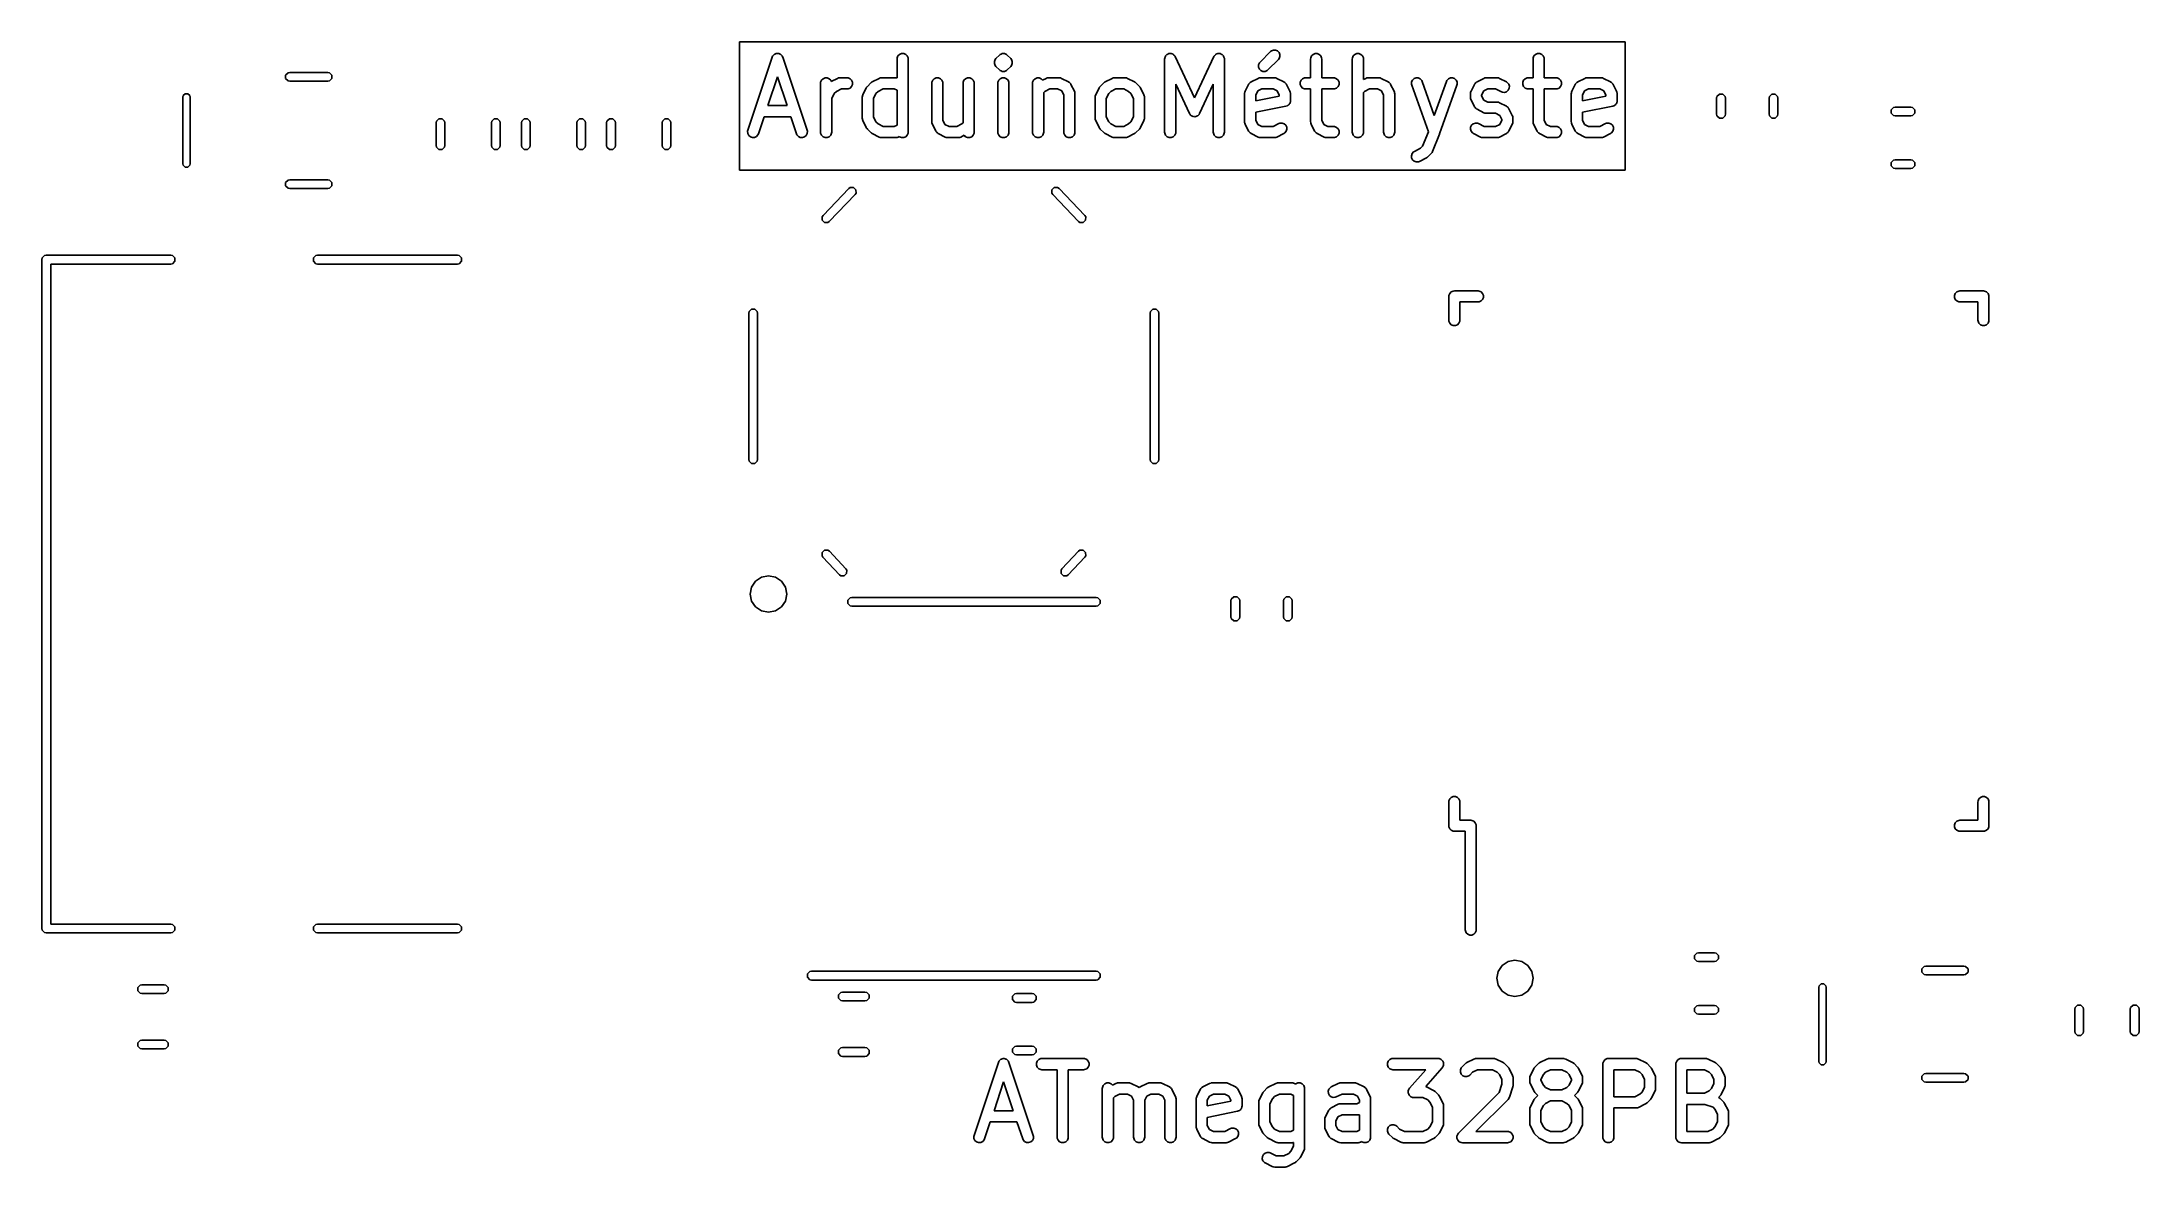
# Model space of a CAD drawing. Extents: x 172 to 200.7, y -103.7 to -88.3.
import ezdxf

# ---------------------------------------------------------------- set-up
doc = ezdxf.new("R2010")
doc.units = 0
doc.layers.add('BLACK', color=7, linetype='CONTINUOUS')

msp = doc.modelspace()

# ---------------------------------------------------------------- linework, layer by layer
at = {"layer": 'BLACK', "linetype": 'CONTINUOUS'}
for p, q in [((181.568085, -90.052006), (181.568085, -88.297904)), ((181.568085, -88.297904), (193.704612, -88.297904)), ((182.021968, -88.493779), (182.015854, -88.507472)), ((182.025548, -88.48965), (182.021968, -88.493779)), ((182.027994, -88.48476), (182.025548, -88.48965)), ((182.035241, -88.478474), (182.027994, -88.48476)), ((182.041525, -88.471229), (182.035241, -88.478474)), ((182.046412, -88.468785), (182.041525, -88.471229)), ((182.050543, -88.465203), (182.046412, -88.468785)), ((182.059647, -88.462168), (182.050543, -88.465203)), ((182.068222, -88.457881), (182.059647, -88.462168)), ((182.073671, -88.457493), (182.068222, -88.457881)), ((182.07886, -88.455764), (182.073671, -88.457493)), ((182.08843, -88.456444), (182.07886, -88.455764)), ((182.097996, -88.455764), (182.08843, -88.456444)), ((182.103181, -88.457492), (182.097996, -88.455764)), ((182.108634, -88.45788), (182.103181, -88.457492)), ((182.117213, -88.462169), (182.108634, -88.45788)), ((182.126313, -88.465203), (182.117213, -88.462169)), ((182.130442, -88.468784), (182.126313, -88.465203)), ((182.135331, -88.471229), (182.130442, -88.468784)), ((182.141618, -88.478477), (182.135331, -88.471229)), ((182.148862, -88.484761), (182.141618, -88.478477)), ((182.151305, -88.489646), (182.148862, -88.484761)), ((182.154888, -88.493778), (182.151305, -88.489646)), ((182.161002, -88.507472), (182.154888, -88.493778)), ((183.739107, -88.489162), (183.727684, -88.516739)), ((183.760213, -88.468056), (183.739107, -88.489162)), ((183.78779, -88.456633), (183.760213, -88.468056)), ((183.817638, -88.456633), (183.78779, -88.456633)), ((183.845215, -88.468056), (183.817638, -88.456633)), ((183.866321, -88.489162), (183.845215, -88.468056)), ((183.877744, -88.516739), (183.866321, -88.489162)), ((185.129573, -88.47757), (185.081954, -88.525188)), ((185.141165, -88.468056), (185.129573, -88.47757)), ((185.152588, -88.463324), (185.141165, -88.468056)), ((185.168743, -88.456633), (185.152588, -88.463324)), ((185.198591, -88.456633), (185.168743, -88.456633)), ((185.226168, -88.468056), (185.198591, -88.456633)), ((185.237761, -88.477569), (185.226168, -88.468056)), ((185.285379, -88.525188), (185.237761, -88.477569)), ((187.403969, -88.491996), (187.399431, -88.504474)), ((187.405121, -88.490737), (187.403969, -88.491996)), ((187.405774, -88.489162), (187.405121, -88.490737)), ((187.415157, -88.479778), (187.405774, -88.489162)), ((187.424128, -88.469983), (187.415157, -88.479778)), ((187.425674, -88.469261), (187.424128, -88.469983)), ((187.42688, -88.468056), (187.425674, -88.469261)), ((187.439139, -88.462977), (187.42688, -88.468056)), ((187.451176, -88.457361), (187.439139, -88.462977)), ((187.45288, -88.457286), (187.451176, -88.457361)), ((187.454457, -88.456633), (187.45288, -88.457286)), ((187.467735, -88.456633), (187.454457, -88.456633)), ((187.480996, -88.45605), (187.467735, -88.456633)), ((187.482599, -88.456633), (187.480996, -88.45605)), ((187.484305, -88.456633), (187.482599, -88.456633)), ((187.496569, -88.461713), (187.484305, -88.456633)), ((187.509048, -88.466251), (187.496569, -88.461713)), ((187.510306, -88.467403), (187.509048, -88.466251)), ((187.511882, -88.468056), (187.510306, -88.467403)), ((187.521265, -88.477439), (187.511882, -88.468056)), ((187.531061, -88.48641), (187.521265, -88.477439)), ((187.532259, -88.488433), (187.531061, -88.48641)), ((187.532988, -88.489162), (187.532259, -88.488433)), ((187.533677, -88.490827), (187.532988, -88.489162)), ((187.538704, -88.499312), (187.533677, -88.490827)), ((187.802713, -89.065048), (187.538704, -88.499312)), ((188.066724, -88.499312), (187.802713, -89.065048)), ((188.07175, -88.490827), (188.066724, -88.499312)), ((188.07244, -88.489162), (188.07175, -88.490827)), ((188.073168, -88.488433), (188.07244, -88.489162)), ((188.074367, -88.48641), (188.073168, -88.488433)), ((188.084157, -88.477444), (188.074367, -88.48641)), ((188.093546, -88.468056), (188.084157, -88.477444)), ((188.095123, -88.467402), (188.093546, -88.468056)), ((188.096381, -88.466251), (188.095123, -88.467402)), ((188.108854, -88.461715), (188.096381, -88.466251)), ((188.121123, -88.456633), (188.108854, -88.461715)), ((188.122829, -88.456633), (188.121123, -88.456633)), ((188.124432, -88.45605), (188.122829, -88.456633)), ((188.137693, -88.456633), (188.124432, -88.45605)), ((188.150971, -88.456633), (188.137693, -88.456633)), ((188.152547, -88.457286), (188.150971, -88.456633)), ((188.154252, -88.457361), (188.152547, -88.457286)), ((188.166288, -88.462977), (188.154252, -88.457361)), ((188.178548, -88.468056), (188.166288, -88.462977)), ((188.179753, -88.469261), (188.178548, -88.468056)), ((188.1813, -88.469983), (188.179753, -88.469261)), ((188.19027, -88.479778), (188.1813, -88.469983)), ((188.199654, -88.489162), (188.19027, -88.479778)), ((188.200306, -88.490737), (188.199654, -88.489162)), ((188.201459, -88.491996), (188.200306, -88.490737)), ((188.205996, -88.504474), (188.201459, -88.491996)), ((188.843858, -88.429951), (188.701001, -88.572807)), ((188.85545, -88.420437), (188.843858, -88.429951)), ((188.883028, -88.409015), (188.85545, -88.420437)), ((188.912876, -88.409015), (188.883028, -88.409015)), ((188.940453, -88.420437), (188.912876, -88.409015)), ((188.961559, -88.441543), (188.940453, -88.420437)), ((188.972981, -88.46912), (188.961559, -88.441543)), ((188.961559, -88.526546), (188.972981, -88.498968)), ((188.972981, -88.498968), (188.972981, -88.46912)), ((189.405774, -88.489162), (189.394351, -88.516739)), ((189.42688, -88.468056), (189.405774, -88.489162)), ((189.454457, -88.456633), (189.42688, -88.468056)), ((189.484305, -88.456633), (189.454457, -88.456633)), ((189.511882, -88.468056), (189.484305, -88.456633)), ((189.532988, -88.489162), (189.511882, -88.468056)), ((189.544411, -88.516739), (189.532988, -88.489162)), ((189.977203, -88.489162), (189.96578, -88.516739)), ((189.998309, -88.468056), (189.977203, -88.489162)), ((190.025886, -88.456633), (189.998309, -88.468056)), ((190.055734, -88.456633), (190.025886, -88.456633)), ((190.083311, -88.468056), (190.055734, -88.456633)), ((190.104417, -88.489162), (190.083311, -88.468056)), ((190.11584, -88.516739), (190.104417, -88.489162)), ((192.453394, -88.489162), (192.441971, -88.516739)), ((192.4745, -88.468056), (192.453394, -88.489162)), ((192.502077, -88.456633), (192.4745, -88.468056)), ((192.531925, -88.456633), (192.502077, -88.456633)), ((192.559502, -88.468056), (192.531925, -88.456633)), ((192.580608, -88.489162), (192.559502, -88.468056)), ((192.592031, -88.516739), (192.580608, -88.489162)), ((193.704612, -88.297904), (193.704612, -90.052006)), ((175.349715, -88.751639), (175.382187, -88.719167)), ((175.349715, -88.797561), (175.349715, -88.751639)), ((175.382187, -88.719167), (175.405148, -88.7146)), ((175.405148, -88.7146), (175.927652, -88.7146)), ((175.927652, -88.7146), (175.950613, -88.719167)), ((175.950613, -88.719167), (175.983085, -88.751639)), ((175.983085, -88.751639), (175.983085, -88.797561)), ((182.015854, -88.507472), (181.682521, -89.507472)), ((181.956471, -89.169448), (182.088428, -88.773576)), ((182.088428, -88.773576), (182.220385, -89.169448)), ((182.494335, -89.507471), (182.161002, -88.507472)), ((183.727684, -88.516739), (183.726214, -88.531663)), ((183.726214, -88.531663), (183.726214, -88.791108)), ((183.879214, -88.531663), (183.877744, -88.516739)), ((183.879214, -89.531663), (183.879214, -88.531663)), ((185.072441, -88.536781), (185.061018, -88.564358)), ((185.061018, -88.564358), (185.061018, -88.594206)), ((185.061018, -88.594206), (185.072441, -88.621783)), ((185.072442, -88.53678), (185.072441, -88.536781)), ((185.072441, -88.621783), (185.081954, -88.633376)), ((185.081954, -88.525188), (185.072442, -88.53678)), ((185.081954, -88.633376), (185.129573, -88.680994)), ((185.129573, -88.680994), (185.141165, -88.690508)), ((185.141165, -88.690508), (185.152588, -88.695239)), ((185.152588, -88.695239), (185.168743, -88.701931)), ((185.168743, -88.701931), (185.198591, -88.701931)), ((185.198591, -88.701931), (185.226168, -88.690508)), ((185.226168, -88.690508), (185.237761, -88.680995)), ((185.237761, -88.680995), (185.285379, -88.633376)), ((185.294893, -88.53678), (185.285379, -88.525188)), ((185.285379, -88.633376), (185.294893, -88.621784)), ((185.306173, -88.564013), (185.294893, -88.53678)), ((185.294893, -88.621784), (185.306315, -88.594207)), ((185.306315, -88.564358), (185.306173, -88.564013)), ((185.306315, -88.594207), (185.306315, -88.564358)), ((187.393847, -88.521852), (187.392881, -88.531663)), ((187.392881, -88.531663), (187.392881, -89.531663)), ((187.39412, -88.519078), (187.393768, -88.520048)), ((187.393768, -88.520048), (187.393847, -88.521852)), ((187.394351, -88.516739), (187.39412, -88.519078)), ((187.399431, -88.504474), (187.394351, -88.516739)), ((188.211077, -88.516739), (188.205996, -88.504474)), ((188.211307, -88.519078), (188.211077, -88.516739)), ((188.21166, -88.520048), (188.211307, -88.519078)), ((188.21158, -88.521852), (188.21166, -88.520048)), ((188.212547, -88.531663), (188.21158, -88.521852)), ((188.212547, -89.531663), (188.212547, -88.531663)), ((188.691488, -88.5844), (188.680065, -88.611977)), ((188.680065, -88.611977), (188.680065, -88.641825)), ((188.680065, -88.641825), (188.691488, -88.669402)), ((188.701001, -88.572807), (188.691488, -88.5844)), ((188.691488, -88.669402), (188.712594, -88.690508)), ((188.712594, -88.690508), (188.740171, -88.701931)), ((188.740171, -88.701931), (188.770019, -88.701931)), ((188.770019, -88.701931), (188.797596, -88.690508)), ((188.797596, -88.690508), (188.809189, -88.680995)), ((188.809189, -88.680995), (188.952045, -88.538138)), ((188.952045, -88.538138), (188.961559, -88.526546)), ((189.394351, -88.516739), (189.392881, -88.531663)), ((189.392881, -88.531663), (189.392881, -88.788496)), ((189.545881, -88.531663), (189.544411, -88.516739)), ((189.545881, -88.788496), (189.545881, -88.531663)), ((189.96578, -88.516739), (189.96431, -88.531663)), ((189.96431, -88.531663), (189.96431, -89.531663)), ((190.11731, -88.531663), (190.11584, -88.516739)), ((190.11731, -88.812644), (190.11731, -88.531663)), ((192.441971, -88.516739), (192.440501, -88.531663)), ((192.440501, -88.531663), (192.440501, -88.788496)), ((192.593501, -88.531663), (192.592031, -88.516739)), ((192.593501, -88.788496), (192.593501, -88.531663)), ((173.94, -89.0524), (173.943806, -89.033266)), ((173.94, -89.9668), (173.94, -89.0524)), ((173.943806, -89.033266), (173.970866, -89.006206)), ((173.970866, -89.006206), (174.009134, -89.006206)), ((174.009134, -89.006206), (174.036194, -89.033266)), ((174.036194, -89.033266), (174.04, -89.0524)), ((174.04, -89.0524), (174.04, -89.9668)), ((175.382187, -88.830033), (175.349715, -88.797561)), ((175.405148, -88.8346), (175.382187, -88.830033)), ((175.927652, -88.8346), (175.405148, -88.8346)), ((175.950613, -88.830033), (175.927652, -88.8346)), ((175.983085, -88.797561), (175.950613, -88.830033)), ((182.680065, -88.850072), (182.678595, -88.864996)), ((182.678595, -88.864996), (182.678595, -89.531663)), ((182.691488, -88.822495), (182.680065, -88.850072)), ((182.712594, -88.801389), (182.691488, -88.822495)), ((182.740171, -88.789966), (182.712594, -88.801389)), ((182.770019, -88.789966), (182.740171, -88.789966)), ((182.797596, -88.801389), (182.770019, -88.789966)), ((182.818702, -88.822495), (182.797596, -88.801389)), ((182.825704, -88.839399), (182.818702, -88.822495)), ((182.911359, -88.796572), (182.825704, -88.839399)), ((182.831595, -89.073532), (182.865586, -89.005549)), ((182.831595, -89.531663), (182.831595, -89.073532)), ((182.865586, -89.005549), (182.895647, -88.975487)), ((182.895647, -88.975487), (182.963631, -88.941496)), ((182.925365, -88.791213), (182.911359, -88.796572)), ((182.928106, -88.791018), (182.925365, -88.791213)), ((182.930647, -88.789966), (182.928106, -88.791018)), ((182.945571, -88.788496), (182.930647, -88.789966)), ((183.040809, -88.788496), (182.945571, -88.788496)), ((182.963631, -88.941496), (183.040809, -88.941496)), ((183.055733, -88.789966), (183.040809, -88.788496)), ((183.040809, -88.941496), (183.055733, -88.940026)), ((183.08331, -88.801389), (183.055733, -88.789966)), ((183.055733, -88.940026), (183.08331, -88.928603)), ((183.104416, -88.822495), (183.08331, -88.801389)), ((183.08331, -88.928603), (183.104416, -88.907497)), ((183.115839, -88.850072), (183.104416, -88.822495)), ((183.104416, -88.907497), (183.115839, -88.87992)), ((183.115839, -88.87992), (183.115839, -88.850072)), ((183.251494, -89.040548), (183.250024, -89.055472)), ((183.250024, -89.055472), (183.250024, -89.341186)), ((183.252546, -89.038007), (183.251494, -89.040548)), ((183.252741, -89.035266), (183.252546, -89.038007)), ((183.2581, -89.02126), (183.252741, -89.035266)), ((183.305719, -88.926022), (183.2581, -89.02126)), ((183.309764, -88.919595), (183.305719, -88.926022)), ((183.310536, -88.917733), (183.309764, -88.919595)), ((183.312257, -88.915634), (183.310536, -88.917733)), ((183.313708, -88.913331), (183.312257, -88.915634)), ((183.315234, -88.912006), (183.313708, -88.913331)), ((183.320049, -88.90614), (183.315234, -88.912006)), ((183.367668, -88.858522), (183.320049, -88.90614)), ((183.373534, -88.853706), (183.367668, -88.858522)), ((183.374859, -88.85218), (183.373534, -88.853706)), ((183.37716, -88.850731), (183.374859, -88.85218)), ((183.37926, -88.849008), (183.37716, -88.850731)), ((183.381125, -88.848235), (183.37926, -88.849008)), ((183.38755, -88.844191), (183.381125, -88.848235)), ((183.482788, -88.796572), (183.38755, -88.844191)), ((183.403024, -89.073532), (183.437015, -89.005549)), ((183.403024, -89.323126), (183.403024, -89.073532)), ((183.437015, -89.005549), (183.467076, -88.975487)), ((183.467076, -88.975487), (183.53506, -88.941496)), ((183.496794, -88.791213), (183.482788, -88.796572)), ((183.499535, -88.791018), (183.496794, -88.791213)), ((183.502076, -88.789966), (183.499535, -88.791018)), ((183.517, -88.788496), (183.502076, -88.789966)), ((183.707476, -88.788496), (183.517, -88.788496)), ((183.53506, -88.941496), (183.689416, -88.941496)), ((183.689416, -88.941496), (183.726214, -88.959895)), ((183.7224, -88.789966), (183.707476, -88.788496)), ((183.72494, -88.791018), (183.7224, -88.789966)), ((183.726214, -88.791108), (183.72494, -88.791018)), ((183.726214, -88.959895), (183.726214, -89.436764)), ((184.203875, -88.850072), (184.202405, -88.864996)), ((184.202405, -88.864996), (184.202405, -89.388805)), ((184.215298, -88.822495), (184.203875, -88.850072)), ((184.236404, -88.801389), (184.215298, -88.822495)), ((184.263981, -88.789966), (184.236404, -88.801389)), ((184.293829, -88.789966), (184.263981, -88.789966)), ((184.321406, -88.801389), (184.293829, -88.789966)), ((184.342512, -88.822495), (184.321406, -88.801389)), ((184.353935, -88.850072), (184.342512, -88.822495)), ((184.355405, -88.864996), (184.353935, -88.850072)), ((184.355405, -89.370745), (184.355405, -88.864996)), ((184.632446, -88.850072), (184.630976, -88.864996)), ((184.630976, -88.864996), (184.630976, -89.404737)), ((184.643869, -88.822495), (184.632446, -88.850072)), ((184.664975, -88.801389), (184.643869, -88.822495)), ((184.692552, -88.789966), (184.664975, -88.801389)), ((184.7224, -88.789966), (184.692552, -88.789966)), ((184.749977, -88.801389), (184.7224, -88.789966)), ((184.771083, -88.822495), (184.749977, -88.801389)), ((184.782506, -88.850072), (184.771083, -88.822495)), ((184.783976, -88.864996), (184.782506, -88.850072)), ((184.783976, -89.531663), (184.783976, -88.864996)), ((185.108637, -88.850072), (185.107167, -88.864996)), ((185.107167, -88.864996), (185.107167, -89.531663)), ((185.12006, -88.822495), (185.108637, -88.850072)), ((185.141166, -88.801389), (185.12006, -88.822495)), ((185.168743, -88.789966), (185.141166, -88.801389)), ((185.198591, -88.789966), (185.168743, -88.789966)), ((185.226168, -88.801389), (185.198591, -88.789966)), ((185.247274, -88.822495), (185.226168, -88.801389)), ((185.258697, -88.850072), (185.247274, -88.822495)), ((185.260167, -88.864996), (185.258697, -88.850072)), ((185.260167, -89.531663), (185.260167, -88.864996)), ((185.584827, -88.850072), (185.583357, -88.864996)), ((185.583357, -88.864996), (185.583357, -89.531663)), ((185.59625, -88.822495), (185.584827, -88.850072)), ((185.617356, -88.801389), (185.59625, -88.822495)), ((185.644933, -88.789966), (185.617356, -88.801389)), ((185.674781, -88.789966), (185.644933, -88.789966)), ((185.702358, -88.801389), (185.674781, -88.789966)), ((185.721194, -88.820225), (185.702358, -88.801389)), ((185.768502, -88.796572), (185.721194, -88.820225)), ((185.736357, -88.991921), (185.75279, -88.975487)), ((185.736357, -89.531663), (185.736357, -88.991921)), ((185.75279, -88.975487), (185.820774, -88.941496)), ((185.782508, -88.791213), (185.768502, -88.796572)), ((185.785249, -88.791018), (185.782508, -88.791213)), ((185.78779, -88.789966), (185.785249, -88.791018)), ((185.802714, -88.788496), (185.78779, -88.789966)), ((185.945571, -88.788496), (185.802714, -88.788496)), ((185.820774, -88.941496), (185.927511, -88.941496)), ((185.927511, -88.941496), (185.983789, -88.969635)), ((185.960495, -88.789966), (185.945571, -88.788496)), ((185.963035, -88.791018), (185.960495, -88.789966)), ((185.965777, -88.791213), (185.963035, -88.791018)), ((185.979783, -88.796572), (185.965777, -88.791213)), ((186.075021, -88.844191), (185.979783, -88.796572)), ((185.983789, -88.969635), (186.011928, -89.025913)), ((186.011928, -89.025913), (186.011928, -89.531663)), ((186.077518, -88.845763), (186.075021, -88.844191)), ((186.078694, -88.846155), (186.077518, -88.845763)), ((186.080158, -88.847424), (186.078694, -88.846155)), ((186.087712, -88.85218), (186.080158, -88.847424)), ((186.093997, -88.859426), (186.087712, -88.85218)), ((186.101244, -88.865712), (186.093997, -88.859426)), ((186.105999, -88.873265), (186.101244, -88.865712)), ((186.107269, -88.87473), (186.105999, -88.873265)), ((186.10766, -88.875905), (186.107269, -88.87473)), ((186.109233, -88.878403), (186.10766, -88.875905)), ((186.156852, -88.973641), (186.109233, -88.878403)), ((186.162211, -88.987647), (186.156852, -88.973641)), ((186.162405, -88.990388), (186.162211, -88.987647)), ((186.163458, -88.992929), (186.162405, -88.990388)), ((186.164928, -89.007853), (186.163458, -88.992929)), ((186.164928, -89.531663), (186.164928, -89.007853)), ((186.44197, -89.040548), (186.4405, -89.055472)), ((186.4405, -89.055472), (186.4405, -89.341186)), ((186.443022, -89.038007), (186.44197, -89.040548)), ((186.443217, -89.035266), (186.443022, -89.038007)), ((186.448576, -89.02126), (186.443217, -89.035266)), ((186.496195, -88.926022), (186.448576, -89.02126)), ((186.50024, -88.919595), (186.496195, -88.926022)), ((186.501012, -88.917733), (186.50024, -88.919595)), ((186.502733, -88.915634), (186.501012, -88.917733)), ((186.504184, -88.913331), (186.502733, -88.915634)), ((186.50571, -88.912006), (186.504184, -88.913331)), ((186.510525, -88.90614), (186.50571, -88.912006)), ((186.558144, -88.858522), (186.510525, -88.90614)), ((186.56401, -88.853706), (186.558144, -88.858522)), ((186.565335, -88.85218), (186.56401, -88.853706)), ((186.567636, -88.850731), (186.565335, -88.85218)), ((186.569736, -88.849008), (186.567636, -88.850731)), ((186.571601, -88.848235), (186.569736, -88.849008)), ((186.578026, -88.844191), (186.571601, -88.848235)), ((186.673264, -88.796572), (186.578026, -88.844191)), ((186.5935, -89.073532), (186.627491, -89.005549)), ((186.5935, -89.323126), (186.5935, -89.073532)), ((186.627491, -89.005549), (186.657552, -88.975487)), ((186.657552, -88.975487), (186.725536, -88.941496)), ((186.68727, -88.791213), (186.673264, -88.796572)), ((186.690011, -88.791018), (186.68727, -88.791213)), ((186.692552, -88.789966), (186.690011, -88.791018)), ((186.707476, -88.788496), (186.692552, -88.789966)), ((186.850333, -88.788496), (186.707476, -88.788496)), ((186.725536, -88.941496), (186.832273, -88.941496)), ((186.832273, -88.941496), (186.900255, -88.975487)), ((186.865257, -88.789966), (186.850333, -88.788496)), ((186.867797, -88.791018), (186.865257, -88.789966)), ((186.870539, -88.791213), (186.867797, -88.791018)), ((186.884545, -88.796572), (186.870539, -88.791213)), ((186.979783, -88.844191), (186.884545, -88.796572)), ((186.900255, -88.975487), (186.930317, -89.005548)), ((186.930317, -89.005548), (186.964309, -89.073532)), ((186.964309, -89.073532), (186.964309, -89.323126)), ((186.986209, -88.848236), (186.979783, -88.844191)), ((186.988072, -88.849008), (186.986209, -88.848236)), ((186.99017, -88.850729), (186.988072, -88.849008)), ((186.992474, -88.85218), (186.99017, -88.850729)), ((186.993798, -88.853706), (186.992474, -88.85218)), ((186.999665, -88.858521), (186.993798, -88.853706)), ((187.047283, -88.90614), (186.999665, -88.858521)), ((187.052098, -88.912006), (187.047283, -88.90614)), ((187.053625, -88.913331), (187.052098, -88.912006)), ((187.055073, -88.915632), (187.053625, -88.913331)), ((187.056797, -88.917732), (187.055073, -88.915632)), ((187.057569, -88.919597), (187.056797, -88.917732)), ((187.061614, -88.926022), (187.057569, -88.919597)), ((187.109233, -89.02126), (187.061614, -88.926022)), ((187.114592, -89.035266), (187.109233, -89.02126)), ((187.114786, -89.038007), (187.114592, -89.035266)), ((187.115839, -89.040548), (187.114786, -89.038007)), ((187.117309, -89.055472), (187.115839, -89.040548)), ((187.117309, -89.341186), (187.117309, -89.055472)), ((187.545881, -89.531663), (187.545881, -88.876491)), ((187.545881, -88.876491), (187.733391, -89.278299)), ((187.872037, -89.278299), (188.059547, -88.876491)), ((188.059547, -88.876491), (188.059547, -89.531663)), ((188.489589, -88.992929), (188.488119, -89.007853)), ((188.488119, -89.007853), (188.488119, -89.388805)), ((188.490641, -88.990388), (188.489589, -88.992929)), ((188.490836, -88.987647), (188.490641, -88.990388)), ((188.496195, -88.973641), (188.490836, -88.987647)), ((188.543814, -88.878403), (188.496195, -88.973641)), ((188.545386, -88.875905), (188.543814, -88.878403)), ((188.545778, -88.87473), (188.545386, -88.875905)), ((188.547047, -88.873265), (188.545778, -88.87473)), ((188.551803, -88.865712), (188.547047, -88.873265)), ((188.559049, -88.859426), (188.551803, -88.865712)), ((188.565335, -88.85218), (188.559049, -88.859426)), ((188.572888, -88.847424), (188.565335, -88.85218)), ((188.574353, -88.846155), (188.572888, -88.847424)), ((188.575528, -88.845763), (188.574353, -88.846155)), ((188.578026, -88.844191), (188.575528, -88.845763)), ((188.673264, -88.796572), (188.578026, -88.844191)), ((188.641119, -89.025913), (188.669258, -88.969635)), ((188.641119, -89.105014), (188.641119, -89.025913)), ((188.964309, -89.040376), (188.641119, -89.105014)), ((188.669258, -88.969635), (188.725536, -88.941496)), ((188.68727, -88.791213), (188.673264, -88.796572)), ((188.690011, -88.791018), (188.68727, -88.791213)), ((188.692552, -88.789966), (188.690011, -88.791018)), ((188.707476, -88.788496), (188.692552, -88.789966)), ((188.897952, -88.788496), (188.707476, -88.788496)), ((188.725536, -88.941496), (188.879892, -88.941496)), ((188.879892, -88.941496), (188.93617, -88.969635)), ((188.912876, -88.789966), (188.897952, -88.788496)), ((188.915416, -88.791018), (188.912876, -88.789966)), ((188.918158, -88.791213), (188.915416, -88.791018)), ((188.932164, -88.796572), (188.918158, -88.791213)), ((189.027402, -88.844191), (188.932164, -88.796572)), ((188.93617, -88.969635), (188.964309, -89.025913)), ((188.964309, -89.025913), (188.964309, -89.040376)), ((189.029899, -88.845763), (189.027402, -88.844191)), ((189.031075, -88.846155), (189.029899, -88.845763)), ((189.032539, -88.847424), (189.031075, -88.846155)), ((189.040093, -88.85218), (189.032539, -88.847424)), ((189.046378, -88.859426), (189.040093, -88.85218)), ((189.053625, -88.865712), (189.046378, -88.859426)), ((189.05838, -88.873265), (189.053625, -88.865712)), ((189.05965, -88.87473), (189.05838, -88.873265)), ((189.060041, -88.875905), (189.05965, -88.87473)), ((189.061614, -88.878403), (189.060041, -88.875905)), ((189.109233, -88.973641), (189.061614, -88.878403)), ((189.114592, -88.987647), (189.109233, -88.973641)), ((189.114786, -88.990388), (189.114592, -88.987647)), ((189.115839, -88.992929), (189.114786, -88.990388)), ((189.117309, -89.007853), (189.115839, -88.992929)), ((189.117309, -89.103091), (189.117309, -89.007853)), ((189.262917, -88.822495), (189.251494, -88.850072)), ((189.251494, -88.850072), (189.251494, -88.87992)), ((189.251494, -88.87992), (189.262917, -88.907497)), ((189.284023, -88.801389), (189.262917, -88.822495)), ((189.262917, -88.907497), (189.284023, -88.928603)), ((189.3116, -88.789966), (189.284023, -88.801389)), ((189.284023, -88.928603), (189.3116, -88.940026)), ((189.326524, -88.788496), (189.3116, -88.789966)), ((189.3116, -88.940026), (189.326524, -88.941496)), ((189.392881, -88.788496), (189.326524, -88.788496)), ((189.326524, -88.941496), (189.392881, -88.941496)), ((189.392881, -88.941496), (189.392881, -89.388805)), ((189.707476, -88.788496), (189.545881, -88.788496)), ((189.545881, -89.370745), (189.545881, -88.941496)), ((189.545881, -88.941496), (189.707476, -88.941496)), ((189.7224, -88.789966), (189.707476, -88.788496)), ((189.707476, -88.941496), (189.7224, -88.940026)), ((189.749977, -88.801389), (189.7224, -88.789966)), ((189.7224, -88.940026), (189.749977, -88.928603)), ((189.771083, -88.822495), (189.749977, -88.801389)), ((189.749977, -88.928603), (189.771083, -88.907497)), ((189.782506, -88.850072), (189.771083, -88.822495)), ((189.771083, -88.907497), (189.782506, -88.87992)), ((189.782506, -88.87992), (189.782506, -88.850072)), ((190.149455, -88.796572), (190.11731, -88.812644)), ((190.11731, -88.991921), (190.133743, -88.975487)), ((190.11731, -89.531663), (190.11731, -88.991921)), ((190.133743, -88.975487), (190.201727, -88.941496)), ((190.163461, -88.791213), (190.149455, -88.796572)), ((190.166202, -88.791018), (190.163461, -88.791213)), ((190.168743, -88.789966), (190.166202, -88.791018)), ((190.183667, -88.788496), (190.168743, -88.789966)), ((190.326524, -88.788496), (190.183667, -88.788496)), ((190.201727, -88.941496), (190.308464, -88.941496)), ((190.308464, -88.941496), (190.364742, -88.969635)), ((190.341448, -88.789966), (190.326524, -88.788496)), ((190.343988, -88.791018), (190.341448, -88.789966)), ((190.34673, -88.791213), (190.343988, -88.791018)), ((190.360736, -88.796572), (190.34673, -88.791213)), ((190.455974, -88.844191), (190.360736, -88.796572)), ((190.364742, -88.969635), (190.392881, -89.025913)), ((190.392881, -89.025913), (190.392881, -89.531663)), ((190.458471, -88.845763), (190.455974, -88.844191)), ((190.459647, -88.846155), (190.458471, -88.845763)), ((190.461111, -88.847424), (190.459647, -88.846155)), ((190.468665, -88.85218), (190.461111, -88.847424)), ((190.47495, -88.859426), (190.468665, -88.85218)), ((190.482197, -88.865712), (190.47495, -88.859426)), ((190.486952, -88.873265), (190.482197, -88.865712)), ((190.488222, -88.87473), (190.486952, -88.873265)), ((190.488613, -88.875905), (190.488222, -88.87473)), ((190.490186, -88.878403), (190.488613, -88.875905)), ((190.537805, -88.973641), (190.490186, -88.878403)), ((190.543164, -88.987647), (190.537805, -88.973641)), ((190.543358, -88.990388), (190.543164, -88.987647)), ((190.544411, -88.992929), (190.543358, -88.990388)), ((190.545881, -89.007853), (190.544411, -88.992929)), ((190.545881, -89.531663), (190.545881, -89.007853)), ((190.776138, -88.846364), (190.774656, -88.876177)), ((190.774656, -88.876177), (190.778291, -88.890726)), ((190.788916, -88.819389), (190.776138, -88.846364)), ((190.778291, -88.890726), (191.006649, -89.530129)), ((190.811044, -88.799357), (190.788916, -88.819389)), ((190.839153, -88.789318), (190.811044, -88.799357)), ((190.868966, -88.7908), (190.839153, -88.789318)), ((190.895941, -88.803578), (190.868966, -88.7908)), ((190.915973, -88.825706), (190.895941, -88.803578)), ((190.922377, -88.839266), (190.915973, -88.825706)), ((191.088429, -89.304212), (190.922377, -88.839266)), ((191.254481, -88.839267), (191.088429, -89.304212)), ((191.160472, -89.557393), (191.398567, -88.890726)), ((191.260884, -88.825706), (191.254481, -88.839267)), ((191.280917, -88.803578), (191.260884, -88.825706)), ((191.307892, -88.7908), (191.280917, -88.803578)), ((191.337705, -88.789318), (191.307892, -88.7908)), ((191.365814, -88.799357), (191.337705, -88.789318)), ((191.387942, -88.819389), (191.365814, -88.799357)), ((191.40072, -88.846365), (191.387942, -88.819389)), ((191.398567, -88.890726), (191.402202, -88.876177)), ((191.402202, -88.876177), (191.40072, -88.846365)), ((191.584828, -88.992929), (191.583358, -89.007853)), ((191.583358, -89.007853), (191.583358, -89.055472)), ((191.583358, -89.055472), (191.584828, -89.070396)), ((191.58588, -88.990388), (191.584828, -88.992929)), ((191.584828, -89.070396), (191.58588, -89.072936)), ((191.586075, -88.987647), (191.58588, -88.990388)), ((191.58588, -89.072936), (191.586075, -89.075678)), ((191.591434, -88.973641), (191.586075, -88.987647)), ((191.639053, -88.878403), (191.591434, -88.973641)), ((191.640625, -88.875905), (191.639053, -88.878403)), ((191.641017, -88.87473), (191.640625, -88.875905)), ((191.642286, -88.873265), (191.641017, -88.87473)), ((191.647042, -88.865712), (191.642286, -88.873265)), ((191.654288, -88.859426), (191.647042, -88.865712)), ((191.660574, -88.85218), (191.654288, -88.859426)), ((191.668127, -88.847424), (191.660574, -88.85218)), ((191.669592, -88.846155), (191.668127, -88.847424)), ((191.670767, -88.845763), (191.669592, -88.846155)), ((191.673265, -88.844191), (191.670767, -88.845763)), ((191.768503, -88.796572), (191.673265, -88.844191)), ((191.736358, -89.025913), (191.764497, -88.969635)), ((191.736358, -89.037412), (191.736358, -89.025913)), ((191.764497, -89.09369), (191.736358, -89.037412)), ((191.764497, -88.969635), (191.820775, -88.941496)), ((191.782509, -88.791213), (191.768503, -88.796572)), ((191.78525, -88.791018), (191.782509, -88.791213)), ((191.787791, -88.789966), (191.78525, -88.791018)), ((191.802715, -88.788496), (191.787791, -88.789966)), ((191.945572, -88.788496), (191.802715, -88.788496)), ((191.820775, -88.941496), (191.927512, -88.941496)), ((191.927512, -88.941496), (192.006598, -88.981039)), ((191.960496, -88.789966), (191.945572, -88.788496)), ((191.963036, -88.791018), (191.960496, -88.789966)), ((191.965778, -88.791213), (191.963036, -88.791018)), ((191.979784, -88.796572), (191.965778, -88.791213)), ((192.075022, -88.844191), (191.979784, -88.796572)), ((192.006598, -88.981039), (192.020604, -88.986398)), ((192.020604, -88.986398), (192.050378, -88.988514)), ((192.050378, -88.988514), (192.078695, -88.979075)), ((192.087713, -88.85218), (192.075022, -88.844191)), ((192.078695, -88.979075), (192.101244, -88.959518)), ((192.10727, -88.87473), (192.087713, -88.85218)), ((192.101244, -88.959518), (192.114593, -88.932821)), ((192.116709, -88.903047), (192.10727, -88.87473)), ((192.114593, -88.932821), (192.116709, -88.903047)), ((192.310537, -88.822495), (192.299114, -88.850072)), ((192.299114, -88.850072), (192.299114, -88.87992)), ((192.299114, -88.87992), (192.310537, -88.907497)), ((192.331643, -88.801389), (192.310537, -88.822495)), ((192.310537, -88.907497), (192.331643, -88.928603)), ((192.35922, -88.789966), (192.331643, -88.801389)), ((192.331643, -88.928603), (192.35922, -88.940026)), ((192.374144, -88.788496), (192.35922, -88.789966)), ((192.35922, -88.940026), (192.374144, -88.941496)), ((192.440501, -88.788496), (192.374144, -88.788496)), ((192.374144, -88.941496), (192.440501, -88.941496)), ((192.440501, -88.941496), (192.440501, -89.388805)), ((192.755096, -88.788496), (192.593501, -88.788496)), ((192.593501, -89.370745), (192.593501, -88.941496)), ((192.593501, -88.941496), (192.755096, -88.941496)), ((192.77002, -88.789966), (192.755096, -88.788496)), ((192.755096, -88.941496), (192.77002, -88.940026)), ((192.797597, -88.801389), (192.77002, -88.789966)), ((192.77002, -88.940026), (192.797597, -88.928603)), ((192.818703, -88.822495), (192.797597, -88.801389)), ((192.797597, -88.928603), (192.818703, -88.907497)), ((192.830126, -88.850072), (192.818703, -88.822495)), ((192.818703, -88.907497), (192.830126, -88.87992)), ((192.830126, -88.87992), (192.830126, -88.850072)), ((192.965781, -88.992929), (192.964311, -89.007853)), ((192.964311, -89.007853), (192.964311, -89.388805)), ((192.966833, -88.990388), (192.965781, -88.992929)), ((192.967028, -88.987647), (192.966833, -88.990388)), ((192.972387, -88.973641), (192.967028, -88.987647)), ((193.020006, -88.878403), (192.972387, -88.973641)), ((193.021578, -88.875905), (193.020006, -88.878403)), ((193.02197, -88.87473), (193.021578, -88.875905)), ((193.023239, -88.873265), (193.02197, -88.87473)), ((193.027995, -88.865712), (193.023239, -88.873265)), ((193.035241, -88.859426), (193.027995, -88.865712)), ((193.041527, -88.85218), (193.035241, -88.859426)), ((193.04908, -88.847424), (193.041527, -88.85218)), ((193.050545, -88.846155), (193.04908, -88.847424)), ((193.05172, -88.845763), (193.050545, -88.846155)), ((193.054218, -88.844191), (193.05172, -88.845763)), ((193.149456, -88.796572), (193.054218, -88.844191)), ((193.117311, -89.025913), (193.14545, -88.969635)), ((193.117311, -89.105014), (193.117311, -89.025913)), ((193.440501, -89.040376), (193.117311, -89.105014)), ((193.14545, -88.969635), (193.201728, -88.941496)), ((193.163462, -88.791213), (193.149456, -88.796572)), ((193.166203, -88.791018), (193.163462, -88.791213)), ((193.168744, -88.789966), (193.166203, -88.791018)), ((193.183668, -88.788496), (193.168744, -88.789966)), ((193.374144, -88.788496), (193.183668, -88.788496)), ((193.201728, -88.941496), (193.356084, -88.941496)), ((193.356084, -88.941496), (193.412362, -88.969635)), ((193.389068, -88.789966), (193.374144, -88.788496)), ((193.391608, -88.791018), (193.389068, -88.789966)), ((193.39435, -88.791213), (193.391608, -88.791018)), ((193.408356, -88.796572), (193.39435, -88.791213)), ((193.503594, -88.844191), (193.408356, -88.796572)), ((193.412362, -88.969635), (193.440501, -89.025913)), ((193.440501, -89.025913), (193.440501, -89.040376)), ((193.506091, -88.845763), (193.503594, -88.844191)), ((193.507267, -88.846155), (193.506091, -88.845763)), ((193.508731, -88.847424), (193.507267, -88.846155)), ((193.516285, -88.85218), (193.508731, -88.847424)), ((193.52257, -88.859426), (193.516285, -88.85218)), ((193.529817, -88.865712), (193.52257, -88.859426)), ((193.534572, -88.873265), (193.529817, -88.865712)), ((193.535842, -88.87473), (193.534572, -88.873265)), ((193.536233, -88.875905), (193.535842, -88.87473)), ((193.537806, -88.878403), (193.536233, -88.875905)), ((193.585425, -88.973641), (193.537806, -88.878403)), ((193.590784, -88.987647), (193.585425, -88.973641)), ((193.590978, -88.990388), (193.590784, -88.987647)), ((193.592031, -88.992929), (193.590978, -88.990388)), ((193.593501, -89.007853), (193.592031, -88.992929)), ((193.593501, -89.103091), (193.593501, -89.007853)), ((194.9568, -89.068964), (194.961367, -89.046003)), ((194.9568, -89.284636), (194.9568, -89.068964)), ((194.961367, -89.046003), (194.993839, -89.013531)), ((194.993839, -89.013531), (195.039761, -89.013531)), ((195.039761, -89.013531), (195.072233, -89.046003)), ((195.072233, -89.046003), (195.0768, -89.068964)), ((195.0768, -89.068964), (195.0768, -89.284636)), ((195.6768, -89.068964), (195.681367, -89.046003)), ((195.6768, -89.284636), (195.6768, -89.068964)), ((195.681367, -89.046003), (195.713839, -89.013531)), ((195.713839, -89.013531), (195.759761, -89.013531)), ((195.759761, -89.013531), (195.792233, -89.046003)), ((195.792233, -89.046003), (195.7968, -89.068964)), ((195.7968, -89.068964), (195.7968, -89.284636)), ((177.415367, -89.383798), (177.447839, -89.351326)), ((177.447839, -89.351326), (177.493761, -89.351326)), ((177.493761, -89.351326), (177.526233, -89.383798)), ((178.175367, -89.383798), (178.207839, -89.351326)), ((178.207839, -89.351326), (178.253761, -89.351326)), ((178.253761, -89.351326), (178.286233, -89.383798)), ((178.583767, -89.383798), (178.616239, -89.351326)), ((178.616239, -89.351326), (178.662161, -89.351326)), ((178.662161, -89.351326), (178.694633, -89.383798)), ((179.343767, -89.383798), (179.376239, -89.351326)), ((179.376239, -89.351326), (179.422161, -89.351326)), ((179.422161, -89.351326), (179.454633, -89.383798)), ((179.752167, -89.383798), (179.784639, -89.351326)), ((179.784639, -89.351326), (179.830561, -89.351326)), ((179.830561, -89.351326), (179.863033, -89.383798)), ((180.512167, -89.383798), (180.544639, -89.351326)), ((180.544639, -89.351326), (180.590561, -89.351326)), ((180.590561, -89.351326), (180.623033, -89.383798)), ((181.827669, -89.555854), (181.905471, -89.322448)), ((181.905471, -89.322448), (182.271385, -89.322448)), ((182.220385, -89.169448), (181.956471, -89.169448)), ((182.271385, -89.322448), (182.349187, -89.555854)), ((183.250024, -89.341186), (183.251494, -89.35611)), ((183.251494, -89.35611), (183.252546, -89.35865)), ((183.252546, -89.35865), (183.252741, -89.361392)), ((183.252741, -89.361392), (183.2581, -89.375398)), ((183.437016, -89.39111), (183.403024, -89.323126)), ((186.4405, -89.341186), (186.44197, -89.35611)), ((186.44197, -89.35611), (186.443022, -89.35865)), ((186.443022, -89.35865), (186.443217, -89.361392)), ((186.443217, -89.361392), (186.448576, -89.375398)), ((186.627492, -89.39111), (186.5935, -89.323126)), ((186.964309, -89.323126), (186.930316, -89.39111)), ((187.109233, -89.375398), (187.114592, -89.361392)), ((187.114592, -89.361392), (187.114786, -89.35865)), ((187.114786, -89.35865), (187.115839, -89.35611)), ((187.115839, -89.35611), (187.117309, -89.341186)), ((187.733391, -89.278299), (187.736629, -89.283766)), ((187.736629, -89.283766), (187.737302, -89.285615)), ((187.737302, -89.285615), (187.738499, -89.286922)), ((187.738499, -89.286922), (187.741034, -89.291201)), ((187.741034, -89.291201), (187.749606, -89.299051)), ((187.749606, -89.299051), (187.757461, -89.307628)), ((187.757461, -89.307628), (187.760543, -89.309066)), ((187.760543, -89.309066), (187.763048, -89.31136)), ((187.763048, -89.31136), (187.773969, -89.315331)), ((187.773969, -89.315331), (187.784509, -89.32025)), ((187.784509, -89.32025), (187.787904, -89.320399)), ((187.787904, -89.320399), (187.791099, -89.321561)), ((187.791099, -89.321561), (187.802714, -89.32105)), ((187.802714, -89.32105), (187.814329, -89.321561)), ((187.814329, -89.321561), (187.817523, -89.320399)), ((187.817523, -89.320399), (187.820919, -89.32025)), ((187.820919, -89.32025), (187.831456, -89.315332)), ((187.831456, -89.315332), (187.842381, -89.31136)), ((187.842381, -89.31136), (187.844886, -89.309065)), ((187.844886, -89.309065), (187.847967, -89.307628)), ((187.847967, -89.307628), (187.855819, -89.299053)), ((187.855819, -89.299053), (187.864394, -89.291201)), ((187.864394, -89.291201), (187.866928, -89.286922)), ((187.866928, -89.286922), (187.868126, -89.285615)), ((187.868126, -89.285615), (187.868798, -89.283766)), ((187.868798, -89.283766), (187.872037, -89.278299)), ((188.641119, -89.261043), (189.055811, -89.178106)), ((188.641119, -89.370745), (188.641119, -89.261043)), ((189.055811, -89.178106), (189.070157, -89.173737)), ((189.070157, -89.173737), (189.076384, -89.169566)), ((189.076384, -89.169566), (189.08331, -89.166698)), ((189.08331, -89.166698), (189.088665, -89.161342)), ((189.088665, -89.161342), (189.094959, -89.157128)), ((189.094959, -89.157128), (189.099116, -89.150891)), ((189.099116, -89.150891), (189.104416, -89.145592)), ((189.104416, -89.145592), (189.107314, -89.138594)), ((189.107314, -89.138594), (189.111516, -89.132292)), ((189.111516, -89.132292), (189.11297, -89.124941)), ((189.11297, -89.124941), (189.115839, -89.118015)), ((189.115839, -89.118015), (189.117309, -89.103091)), ((191.586075, -89.075678), (191.591434, -89.089684)), ((191.591434, -89.089684), (191.639053, -89.184922)), ((191.639053, -89.184922), (191.640625, -89.187419)), ((191.640625, -89.187419), (191.641017, -89.188595)), ((191.641017, -89.188595), (191.642286, -89.190059)), ((191.642286, -89.190059), (191.647042, -89.197613)), ((191.647042, -89.197613), (191.654288, -89.203898)), ((191.654288, -89.203898), (191.660574, -89.211145)), ((191.660574, -89.211145), (191.668127, -89.2159)), ((191.668127, -89.2159), (191.669592, -89.21717)), ((191.669592, -89.21717), (191.670767, -89.217561)), ((191.670767, -89.217561), (191.673265, -89.219134)), ((191.673265, -89.219134), (191.768503, -89.266753)), ((191.820775, -89.121829), (191.764497, -89.09369)), ((191.768503, -89.266753), (191.782509, -89.272112)), ((191.782509, -89.272112), (191.78525, -89.272306)), ((191.78525, -89.272306), (191.787791, -89.273359)), ((191.787791, -89.273359), (191.802715, -89.274829)), ((191.802715, -89.274829), (191.927512, -89.274829)), ((191.945572, -89.121829), (191.820775, -89.121829)), ((191.927512, -89.274829), (191.98379, -89.302968)), ((191.960496, -89.123299), (191.945572, -89.121829)), ((191.963036, -89.124351), (191.960496, -89.123299)), ((191.965778, -89.124546), (191.963036, -89.124351)), ((191.979784, -89.129905), (191.965778, -89.124546)), ((192.075022, -89.177524), (191.979784, -89.129905)), ((191.98379, -89.302968), (192.011929, -89.359246)), ((192.011929, -89.359246), (192.011929, -89.370746)), ((192.077519, -89.179096), (192.075022, -89.177524)), ((192.078695, -89.179488), (192.077519, -89.179096)), ((192.080159, -89.180757), (192.078695, -89.179488)), ((192.087713, -89.185513), (192.080159, -89.180757)), ((192.093998, -89.192759), (192.087713, -89.185513)), ((192.101245, -89.199045), (192.093998, -89.192759)), ((192.106, -89.206598), (192.101245, -89.199045)), ((192.10727, -89.208063), (192.106, -89.206598)), ((192.107661, -89.209238), (192.10727, -89.208063)), ((192.109234, -89.211736), (192.107661, -89.209238)), ((192.156853, -89.306974), (192.109234, -89.211736)), ((192.162212, -89.32098), (192.156853, -89.306974)), ((192.162406, -89.323721), (192.162212, -89.32098)), ((192.163459, -89.326262), (192.162406, -89.323721)), ((192.164929, -89.341186), (192.163459, -89.326262)), ((192.164929, -89.388805), (192.164929, -89.341186)), ((193.117311, -89.261043), (193.532003, -89.178106)), ((193.117311, -89.370745), (193.117311, -89.261043)), ((193.532003, -89.178106), (193.546349, -89.173737)), ((193.546349, -89.173737), (193.552576, -89.169566)), ((193.552576, -89.169566), (193.559502, -89.166698)), ((193.559502, -89.166698), (193.564857, -89.161342)), ((193.564857, -89.161342), (193.571151, -89.157128)), ((193.571151, -89.157128), (193.575308, -89.150891)), ((193.575308, -89.150891), (193.580608, -89.145592)), ((193.580608, -89.145592), (193.583506, -89.138594)), ((193.583506, -89.138594), (193.587708, -89.132292)), ((193.587708, -89.132292), (193.589162, -89.124941)), ((193.589162, -89.124941), (193.592031, -89.118015)), ((193.592031, -89.118015), (193.593501, -89.103091)), ((194.961367, -89.307597), (194.9568, -89.284636)), ((194.993839, -89.340069), (194.961367, -89.307597)), ((195.039761, -89.340069), (194.993839, -89.340069)), ((195.072233, -89.307597), (195.039761, -89.340069)), ((195.0768, -89.284636), (195.072233, -89.307597)), ((195.681367, -89.307597), (195.6768, -89.284636)), ((195.713839, -89.340069), (195.681367, -89.307597)), ((195.759761, -89.340069), (195.713839, -89.340069)), ((195.792233, -89.307597), (195.759761, -89.340069)), ((195.7968, -89.284636), (195.792233, -89.307597)), ((197.347131, -89.228239), (197.379603, -89.195767)), ((197.347131, -89.274161), (197.347131, -89.228239)), ((197.379603, -89.306633), (197.347131, -89.274161)), ((197.379603, -89.195767), (197.402564, -89.1912)), ((197.402564, -89.3112), (197.379603, -89.306633)), ((197.402564, -89.1912), (197.618236, -89.1912)), ((197.618236, -89.3112), (197.402564, -89.3112)), ((197.618236, -89.1912), (197.641197, -89.195767)), ((197.641197, -89.306633), (197.618236, -89.3112)), ((197.641197, -89.195767), (197.673669, -89.228239)), ((197.673669, -89.274161), (197.641197, -89.306633)), ((197.673669, -89.228239), (197.673669, -89.274161)), ((177.4108, -89.406759), (177.415367, -89.383798)), ((177.4108, -89.714041), (177.4108, -89.406759)), ((177.526233, -89.383798), (177.5308, -89.406759)), ((177.5308, -89.406759), (177.5308, -89.714041)), ((178.1708, -89.406759), (178.175367, -89.383798)), ((178.1708, -89.714041), (178.1708, -89.406759)), ((178.286233, -89.383798), (178.2908, -89.406759)), ((178.2908, -89.406759), (178.2908, -89.714041)), ((178.5792, -89.406759), (178.583767, -89.383798)), ((178.5792, -89.714041), (178.5792, -89.406759)), ((178.694633, -89.383798), (178.6992, -89.406759)), ((178.6992, -89.406759), (178.6992, -89.714041)), ((179.3392, -89.406759), (179.343767, -89.383798)), ((179.3392, -89.714041), (179.3392, -89.406759)), ((179.454633, -89.383798), (179.4592, -89.406759)), ((179.4592, -89.406759), (179.4592, -89.714041)), ((179.7476, -89.406759), (179.752167, -89.383798)), ((179.7476, -89.714041), (179.7476, -89.406759)), ((179.863033, -89.383798), (179.8676, -89.406759)), ((179.8676, -89.406759), (179.8676, -89.714041)), ((180.5076, -89.406759), (180.512167, -89.383798)), ((180.5076, -89.714041), (180.5076, -89.406759)), ((180.623033, -89.383798), (180.6276, -89.406759)), ((180.6276, -89.406759), (180.6276, -89.714041)), ((181.682521, -89.507472), (181.679196, -89.522095)), ((181.679196, -89.522095), (181.681312, -89.551869)), ((181.681312, -89.551869), (181.694661, -89.578566)), ((181.694661, -89.578566), (181.71721, -89.598123)), ((181.71721, -89.598123), (181.745527, -89.607562)), ((181.745527, -89.607562), (181.775301, -89.605446)), ((181.775301, -89.605446), (181.801998, -89.592097)), ((181.801998, -89.592097), (181.821555, -89.569548)), ((181.821555, -89.569548), (181.827669, -89.555854)), ((182.349187, -89.555854), (182.355301, -89.569547)), ((182.355301, -89.569547), (182.374858, -89.592097)), ((182.374858, -89.592097), (182.401555, -89.605445)), ((182.401555, -89.605445), (182.431329, -89.607562)), ((182.431329, -89.607562), (182.459646, -89.598123)), ((182.459646, -89.598123), (182.482195, -89.578565)), ((182.482195, -89.578565), (182.495544, -89.551868)), ((182.49766, -89.522094), (182.494335, -89.507471)), ((182.495544, -89.551868), (182.49766, -89.522094)), ((182.678595, -89.531663), (182.680065, -89.546587)), ((182.680065, -89.546587), (182.691488, -89.574164)), ((182.691488, -89.574164), (182.712594, -89.59527)), ((182.712594, -89.59527), (182.740171, -89.606693)), ((182.740171, -89.606693), (182.770019, -89.606693)), ((182.770019, -89.606693), (182.797596, -89.59527)), ((182.797596, -89.59527), (182.818702, -89.574164)), ((182.818702, -89.574164), (182.830125, -89.546587)), ((182.830125, -89.546587), (182.831595, -89.531663)), ((183.2581, -89.375398), (183.305719, -89.470636)), ((183.305719, -89.470636), (183.309761, -89.477058)), ((183.309761, -89.477058), (183.310535, -89.478925)), ((183.310535, -89.478925), (183.312259, -89.481026)), ((183.312259, -89.481026), (183.313708, -89.483327)), ((183.313708, -89.483327), (183.315234, -89.48465)), ((183.315234, -89.48465), (183.320049, -89.490517)), ((183.320049, -89.490517), (183.367668, -89.538137)), ((183.367668, -89.538137), (183.373534, -89.542952)), ((183.373534, -89.542952), (183.374859, -89.544479)), ((183.374859, -89.544479), (183.37716, -89.545927)), ((183.37716, -89.545927), (183.37926, -89.547651)), ((183.37926, -89.547651), (183.381125, -89.548423)), ((183.381125, -89.548423), (183.38755, -89.552468)), ((183.38755, -89.552468), (183.482788, -89.600087)), ((183.467076, -89.421171), (183.437016, -89.39111)), ((183.53506, -89.455163), (183.467076, -89.421171)), ((183.482788, -89.600087), (183.496794, -89.605446)), ((183.496794, -89.605446), (183.499535, -89.60564)), ((183.499535, -89.60564), (183.502076, -89.606693)), ((183.502076, -89.606693), (183.517, -89.608163)), ((183.517, -89.608163), (183.707476, -89.608163)), ((183.689416, -89.455163), (183.53506, -89.455163)), ((183.726214, -89.436764), (183.689416, -89.455163)), ((183.707476, -89.608163), (183.7224, -89.606693)), ((183.7224, -89.606693), (183.72494, -89.60564)), ((183.72494, -89.60564), (183.727682, -89.605446)), ((183.727682, -89.605446), (183.741688, -89.600087)), ((183.741688, -89.600087), (183.757249, -89.592306)), ((183.757249, -89.592306), (183.760213, -89.59527)), ((183.760213, -89.59527), (183.78779, -89.606693)), ((183.78779, -89.606693), (183.817638, -89.606693)), ((183.817638, -89.606693), (183.845215, -89.59527)), ((183.845215, -89.59527), (183.866321, -89.574164)), ((183.866321, -89.574164), (183.877744, -89.546587)), ((183.877744, -89.546587), (183.879214, -89.531663)), ((184.202405, -89.388805), (184.203875, -89.403729)), ((184.203875, -89.403729), (184.204927, -89.406269)), ((184.204927, -89.406269), (184.205122, -89.409011)), ((184.205122, -89.409011), (184.210481, -89.423017)), ((184.210481, -89.423017), (184.2581, -89.518255)), ((184.2581, -89.518255), (184.259671, -89.520751)), ((184.259671, -89.520751), (184.260064, -89.521929)), ((184.260064, -89.521929), (184.261336, -89.523395)), ((184.261336, -89.523395), (184.266089, -89.530946)), ((184.266089, -89.530946), (184.273333, -89.537229)), ((184.273333, -89.537229), (184.279621, -89.544479)), ((184.279621, -89.544479), (184.287175, -89.549234)), ((184.287175, -89.549234), (184.288639, -89.550504)), ((184.288639, -89.550504), (184.289814, -89.550895)), ((184.289814, -89.550895), (184.292312, -89.552468)), ((184.292312, -89.552468), (184.38755, -89.600087)), ((184.383544, -89.427024), (184.355405, -89.370745)), ((184.439822, -89.455163), (184.383544, -89.427024)), ((184.38755, -89.600087), (184.401556, -89.605446)), ((184.401556, -89.605446), (184.404297, -89.60564)), ((184.404297, -89.60564), (184.406838, -89.606693)), ((184.406838, -89.606693), (184.421762, -89.608163)), ((184.421762, -89.608163), (184.564619, -89.608163)), ((184.546559, -89.455163), (184.439822, -89.455163)), ((184.614542, -89.421171), (184.546559, -89.455163)), ((184.564619, -89.608163), (184.579543, -89.606693)), ((184.579543, -89.606693), (184.582083, -89.60564)), ((184.582083, -89.60564), (184.584825, -89.605446)), ((184.584825, -89.605446), (184.598831, -89.600087)), ((184.598831, -89.600087), (184.646138, -89.576433)), ((184.630976, -89.404737), (184.614542, -89.421171)), ((184.646138, -89.576433), (184.664975, -89.59527)), ((184.664975, -89.59527), (184.692552, -89.606693)), ((184.692552, -89.606693), (184.7224, -89.606693)), ((184.7224, -89.606693), (184.749977, -89.59527)), ((184.749977, -89.59527), (184.771083, -89.574164)), ((184.771083, -89.574164), (184.782506, -89.546587)), ((184.782506, -89.546587), (184.783976, -89.531663)), ((185.107167, -89.531663), (185.108637, -89.546587)), ((185.108637, -89.546587), (185.12006, -89.574164)), ((185.12006, -89.574164), (185.141166, -89.59527)), ((185.141166, -89.59527), (185.168743, -89.606693)), ((185.168743, -89.606693), (185.198591, -89.606693)), ((185.198591, -89.606693), (185.226168, -89.59527)), ((185.226168, -89.59527), (185.247274, -89.574164)), ((185.247274, -89.574164), (185.258697, -89.546587)), ((185.258697, -89.546587), (185.260167, -89.531663)), ((185.583357, -89.531663), (185.584827, -89.546587)), ((185.584827, -89.546587), (185.59625, -89.574164)), ((185.59625, -89.574164), (185.617356, -89.59527)), ((185.617356, -89.59527), (185.644933, -89.606693)), ((185.644933, -89.606693), (185.674781, -89.606693)), ((185.674781, -89.606693), (185.702358, -89.59527)), ((185.702358, -89.59527), (185.723464, -89.574164)), ((185.723464, -89.574164), (185.734887, -89.546587)), ((185.734887, -89.546587), (185.736357, -89.531663)), ((186.011928, -89.531663), (186.013398, -89.546587)), ((186.013398, -89.546587), (186.024821, -89.574164)), ((186.024821, -89.574164), (186.045927, -89.59527)), ((186.045927, -89.59527), (186.073504, -89.606693)), ((186.073504, -89.606693), (186.103352, -89.606693)), ((186.103352, -89.606693), (186.130929, -89.59527)), ((186.130929, -89.59527), (186.152035, -89.574164)), ((186.152035, -89.574164), (186.163458, -89.546587)), ((186.163458, -89.546587), (186.164928, -89.531663)), ((186.448576, -89.375398), (186.496195, -89.470636)), ((186.496195, -89.470636), (186.500237, -89.477058)), ((186.500237, -89.477058), (186.501011, -89.478925)), ((186.501011, -89.478925), (186.502735, -89.481026)), ((186.502735, -89.481026), (186.504184, -89.483327)), ((186.504184, -89.483327), (186.50571, -89.48465)), ((186.50571, -89.48465), (186.510525, -89.490517)), ((186.510525, -89.490517), (186.558144, -89.538137)), ((186.558144, -89.538137), (186.56401, -89.542952)), ((186.56401, -89.542952), (186.565335, -89.544479)), ((186.565335, -89.544479), (186.567636, -89.545927)), ((186.567636, -89.545927), (186.569736, -89.547651)), ((186.569736, -89.547651), (186.571601, -89.548423)), ((186.571601, -89.548423), (186.578026, -89.552468)), ((186.578026, -89.552468), (186.673264, -89.600087)), ((186.657552, -89.421171), (186.627492, -89.39111)), ((186.725536, -89.455163), (186.657552, -89.421171)), ((186.673264, -89.600087), (186.68727, -89.605446)), ((186.68727, -89.605446), (186.690011, -89.60564)), ((186.690011, -89.60564), (186.692552, -89.606693)), ((186.692552, -89.606693), (186.707476, -89.608163)), ((186.707476, -89.608163), (186.850333, -89.608163)), ((186.832273, -89.455163), (186.725536, -89.455163)), ((186.900256, -89.421171), (186.832273, -89.455163)), ((186.850333, -89.608163), (186.865257, -89.606693)), ((186.865257, -89.606693), (186.867797, -89.60564)), ((186.867797, -89.60564), (186.870539, -89.605446)), ((186.870539, -89.605446), (186.884545, -89.600087)), ((186.884545, -89.600087), (186.979783, -89.552468)), ((186.930316, -89.39111), (186.900256, -89.421171)), ((186.979783, -89.552468), (186.986207, -89.548423)), ((186.986207, -89.548423), (186.988073, -89.547651)), ((186.988073, -89.547651), (186.990172, -89.545927)), ((186.990172, -89.545927), (186.992474, -89.544479)), ((186.992474, -89.544479), (186.993798, -89.542952)), ((186.993798, -89.542952), (186.999665, -89.538137)), ((186.999665, -89.538137), (187.047284, -89.490517)), ((187.047284, -89.490517), (187.052096, -89.484652)), ((187.052096, -89.484652), (187.053625, -89.483327)), ((187.053625, -89.483327), (187.055075, -89.481022)), ((187.055075, -89.481022), (187.056797, -89.478925)), ((187.056797, -89.478925), (187.057568, -89.477062)), ((187.057568, -89.477062), (187.061614, -89.470636)), ((187.061614, -89.470636), (187.109233, -89.375398)), ((187.392881, -89.531663), (187.394351, -89.546587)), ((187.394351, -89.546587), (187.405774, -89.574164)), ((187.405774, -89.574164), (187.42688, -89.59527)), ((187.42688, -89.59527), (187.454457, -89.606693)), ((187.454457, -89.606693), (187.484305, -89.606693)), ((187.484305, -89.606693), (187.511882, -89.59527)), ((187.511882, -89.59527), (187.532988, -89.574164)), ((187.532988, -89.574164), (187.544411, -89.546587)), ((187.544411, -89.546587), (187.545881, -89.531663)), ((188.059547, -89.531663), (188.061017, -89.546587)), ((188.061017, -89.546587), (188.07244, -89.574164)), ((188.07244, -89.574164), (188.093546, -89.59527)), ((188.093546, -89.59527), (188.121123, -89.606693)), ((188.121123, -89.606693), (188.150971, -89.606693)), ((188.150971, -89.606693), (188.178548, -89.59527)), ((188.178548, -89.59527), (188.199654, -89.574164)), ((188.199654, -89.574164), (188.211077, -89.546587)), ((188.211077, -89.546587), (188.212547, -89.531663)), ((188.488119, -89.388805), (188.489589, -89.403729)), ((188.489589, -89.403729), (188.490641, -89.406269)), ((188.490641, -89.406269), (188.490836, -89.409011)), ((188.490836, -89.409011), (188.496195, -89.423017)), ((188.496195, -89.423017), (188.543814, -89.518255)), ((188.543814, -89.518255), (188.545385, -89.520751)), ((188.545385, -89.520751), (188.545778, -89.521929)), ((188.545778, -89.521929), (188.54705, -89.523395)), ((188.54705, -89.523395), (188.551803, -89.530946)), ((188.551803, -89.530946), (188.559047, -89.537229)), ((188.559047, -89.537229), (188.565335, -89.544479)), ((188.565335, -89.544479), (188.572889, -89.549234)), ((188.572889, -89.549234), (188.574353, -89.550504)), ((188.574353, -89.550504), (188.575528, -89.550895)), ((188.575528, -89.550895), (188.578026, -89.552468)), ((188.578026, -89.552468), (188.673264, -89.600087)), ((188.669258, -89.427024), (188.641119, -89.370745)), ((188.725536, -89.455163), (188.669258, -89.427024)), ((188.673264, -89.600087), (188.68727, -89.605446)), ((188.68727, -89.605446), (188.690011, -89.60564)), ((188.690011, -89.60564), (188.692552, -89.606693)), ((188.692552, -89.606693), (188.707476, -89.608163)), ((188.707476, -89.608163), (188.897952, -89.608163)), ((188.879892, -89.455163), (188.725536, -89.455163)), ((188.958978, -89.41562), (188.879892, -89.455163)), ((188.897952, -89.608163), (188.912876, -89.606693)), ((188.912876, -89.606693), (188.915416, -89.60564)), ((188.915416, -89.60564), (188.918158, -89.605446)), ((188.918158, -89.605446), (188.932164, -89.600087)), ((188.932164, -89.600087), (189.027402, -89.552468)), ((188.972984, -89.410261), (188.958978, -89.41562)), ((189.002758, -89.408145), (188.972984, -89.410261)), ((189.031075, -89.417584), (189.002758, -89.408145)), ((189.027402, -89.552468), (189.040093, -89.544479)), ((189.053624, -89.437141), (189.031075, -89.417584)), ((189.040093, -89.544479), (189.05965, -89.521929)), ((189.066973, -89.463838), (189.053624, -89.437141)), ((189.05965, -89.521929), (189.069089, -89.493612)), ((189.069089, -89.493612), (189.066973, -89.463838)), ((189.392881, -89.388805), (189.394351, -89.403729)), ((189.394351, -89.403729), (189.395403, -89.406269)), ((189.395403, -89.406269), (189.395598, -89.409011)), ((189.395598, -89.409011), (189.400957, -89.423017)), ((189.400957, -89.423017), (189.448576, -89.518255)), ((189.448576, -89.518255), (189.450147, -89.520751)), ((189.450147, -89.520751), (189.45054, -89.521929)), ((189.45054, -89.521929), (189.451812, -89.523395)), ((189.451812, -89.523395), (189.456565, -89.530946)), ((189.456565, -89.530946), (189.463809, -89.537229)), ((189.463809, -89.537229), (189.470097, -89.544479)), ((189.470097, -89.544479), (189.477651, -89.549234)), ((189.477651, -89.549234), (189.479115, -89.550504)), ((189.479115, -89.550504), (189.48029, -89.550895)), ((189.48029, -89.550895), (189.482788, -89.552468)), ((189.482788, -89.552468), (189.578026, -89.600087)), ((189.57402, -89.427024), (189.545881, -89.370745)), ((189.630298, -89.455163), (189.57402, -89.427024)), ((189.578026, -89.600087), (189.592032, -89.605446)), ((189.592032, -89.605446), (189.594773, -89.60564)), ((189.594773, -89.60564), (189.597314, -89.606693)), ((189.597314, -89.606693), (189.612238, -89.608163)), ((189.612238, -89.608163), (189.707476, -89.608163)), ((189.707476, -89.455163), (189.630298, -89.455163)), ((189.7224, -89.456633), (189.707476, -89.455163)), ((189.707476, -89.608163), (189.7224, -89.606693)), ((189.749977, -89.468056), (189.7224, -89.456633)), ((189.7224, -89.606693), (189.749977, -89.59527)), ((189.771083, -89.489162), (189.749977, -89.468056)), ((189.749977, -89.59527), (189.771083, -89.574164)), ((189.782506, -89.516739), (189.771083, -89.489162)), ((189.771083, -89.574164), (189.782506, -89.546587)), ((189.782506, -89.546587), (189.782506, -89.516739)), ((189.96431, -89.531663), (189.96578, -89.546587)), ((189.96578, -89.546587), (189.977203, -89.574164)), ((189.977203, -89.574164), (189.998309, -89.59527)), ((189.998309, -89.59527), (190.025886, -89.606693)), ((190.025886, -89.606693), (190.055734, -89.606693)), ((190.055734, -89.606693), (190.083311, -89.59527)), ((190.083311, -89.59527), (190.104417, -89.574164)), ((190.104417, -89.574164), (190.11584, -89.546587)), ((190.11584, -89.546587), (190.11731, -89.531663)), ((190.392881, -89.531663), (190.394351, -89.546587)), ((190.394351, -89.546587), (190.405774, -89.574164)), ((190.405774, -89.574164), (190.42688, -89.59527)), ((190.42688, -89.59527), (190.454457, -89.606693)), ((190.454457, -89.606693), (190.484305, -89.606693)), ((190.484305, -89.606693), (190.511882, -89.59527)), ((190.511882, -89.59527), (190.532988, -89.574164)), ((190.532988, -89.574164), (190.544411, -89.546587)), ((190.544411, -89.546587), (190.545881, -89.531663)), ((191.006649, -89.530129), (190.927995, -89.726766)), ((191.064219, -89.798169), (191.159457, -89.560075)), ((191.159457, -89.560075), (191.159857, -89.558693)), ((191.159857, -89.558693), (191.160472, -89.557393)), ((191.586075, -89.463838), (191.583959, -89.493612)), ((191.583959, -89.493612), (191.593398, -89.521929)), ((191.599423, -89.437141), (191.586075, -89.463838)), ((191.593398, -89.521929), (191.612955, -89.544479)), ((191.621973, -89.417584), (191.599423, -89.437141)), ((191.612955, -89.544479), (191.625646, -89.552468)), ((191.65029, -89.408145), (191.621973, -89.417584)), ((191.625646, -89.552468), (191.720884, -89.600087)), ((191.680064, -89.410261), (191.65029, -89.408145)), ((191.69407, -89.41562), (191.680064, -89.410261)), ((191.773156, -89.455163), (191.69407, -89.41562)), ((191.720884, -89.600087), (191.73489, -89.605446)), ((191.73489, -89.605446), (191.737631, -89.60564)), ((191.737631, -89.60564), (191.740172, -89.606693)), ((191.740172, -89.606693), (191.755096, -89.608163)), ((191.755096, -89.608163), (191.945572, -89.608163)), ((191.927512, -89.455163), (191.773156, -89.455163)), ((191.98379, -89.427024), (191.927512, -89.455163)), ((191.945572, -89.608163), (191.960496, -89.606693)), ((191.960496, -89.606693), (191.963036, -89.60564)), ((191.963036, -89.60564), (191.965778, -89.605446)), ((191.965778, -89.605446), (191.979784, -89.600087)), ((191.979784, -89.600087), (192.075022, -89.552468)), ((192.011929, -89.370746), (191.98379, -89.427024)), ((192.075022, -89.552468), (192.077519, -89.550895)), ((192.077519, -89.550895), (192.078695, -89.550504)), ((192.078695, -89.550504), (192.080159, -89.549234)), ((192.080159, -89.549234), (192.087713, -89.544479)), ((192.087713, -89.544479), (192.093998, -89.537232)), ((192.093998, -89.537232), (192.101245, -89.530947)), ((192.101245, -89.530947), (192.106, -89.523393)), ((192.106, -89.523393), (192.10727, -89.521929)), ((192.10727, -89.521929), (192.107661, -89.520753)), ((192.107661, -89.520753), (192.109234, -89.518256)), ((192.109234, -89.518256), (192.156853, -89.423017)), ((192.156853, -89.423017), (192.162212, -89.409011)), ((192.162212, -89.409011), (192.162406, -89.406269)), ((192.162406, -89.406269), (192.163459, -89.403729)), ((192.163459, -89.403729), (192.164929, -89.388805)), ((192.440501, -89.388805), (192.441971, -89.403729)), ((192.441971, -89.403729), (192.443023, -89.406269)), ((192.443023, -89.406269), (192.443218, -89.409011)), ((192.443218, -89.409011), (192.448577, -89.423017)), ((192.448577, -89.423017), (192.496196, -89.518255)), ((192.496196, -89.518255), (192.497767, -89.520751)), ((192.497767, -89.520751), (192.49816, -89.521929)), ((192.49816, -89.521929), (192.499432, -89.523395)), ((192.499432, -89.523395), (192.504185, -89.530946)), ((192.504185, -89.530946), (192.511429, -89.537229)), ((192.511429, -89.537229), (192.517717, -89.544479)), ((192.517717, -89.544479), (192.525271, -89.549234)), ((192.525271, -89.549234), (192.526735, -89.550504)), ((192.526735, -89.550504), (192.52791, -89.550895)), ((192.52791, -89.550895), (192.530408, -89.552468)), ((192.530408, -89.552468), (192.625646, -89.600087)), ((192.62164, -89.427024), (192.593501, -89.370745)), ((192.677918, -89.455163), (192.62164, -89.427024)), ((192.625646, -89.600087), (192.639652, -89.605446)), ((192.639652, -89.605446), (192.642393, -89.60564)), ((192.642393, -89.60564), (192.644934, -89.606693)), ((192.644934, -89.606693), (192.659858, -89.608163)), ((192.659858, -89.608163), (192.755096, -89.608163)), ((192.755096, -89.455163), (192.677918, -89.455163)), ((192.77002, -89.456633), (192.755096, -89.455163)), ((192.755096, -89.608163), (192.77002, -89.606693)), ((192.797597, -89.468056), (192.77002, -89.456633)), ((192.77002, -89.606693), (192.797597, -89.59527)), ((192.818703, -89.489162), (192.797597, -89.468056)), ((192.797597, -89.59527), (192.818703, -89.574164)), ((192.830126, -89.516739), (192.818703, -89.489162)), ((192.818703, -89.574164), (192.830126, -89.546587)), ((192.830126, -89.546587), (192.830126, -89.516739)), ((192.964311, -89.388805), (192.965781, -89.403729)), ((192.965781, -89.403729), (192.966833, -89.406269)), ((192.966833, -89.406269), (192.967028, -89.409011)), ((192.967028, -89.409011), (192.972387, -89.423017)), ((192.972387, -89.423017), (193.020006, -89.518255)), ((193.020006, -89.518255), (193.021577, -89.520751)), ((193.021577, -89.520751), (193.02197, -89.521929)), ((193.02197, -89.521929), (193.023242, -89.523395)), ((193.023242, -89.523395), (193.027995, -89.530946)), ((193.027995, -89.530946), (193.035239, -89.537229)), ((193.035239, -89.537229), (193.041527, -89.544479)), ((193.041527, -89.544479), (193.049081, -89.549234)), ((193.049081, -89.549234), (193.050545, -89.550504)), ((193.050545, -89.550504), (193.05172, -89.550895)), ((193.05172, -89.550895), (193.054218, -89.552468)), ((193.054218, -89.552468), (193.149456, -89.600087)), ((193.14545, -89.427024), (193.117311, -89.370745)), ((193.201728, -89.455163), (193.14545, -89.427024)), ((193.149456, -89.600087), (193.163462, -89.605446)), ((193.163462, -89.605446), (193.166203, -89.60564)), ((193.166203, -89.60564), (193.168744, -89.606693)), ((193.168744, -89.606693), (193.183668, -89.608163)), ((193.183668, -89.608163), (193.374144, -89.608163)), ((193.356084, -89.455163), (193.201728, -89.455163)), ((193.43517, -89.41562), (193.356084, -89.455163)), ((193.374144, -89.608163), (193.389068, -89.606693)), ((193.389068, -89.606693), (193.391608, -89.60564)), ((193.391608, -89.60564), (193.39435, -89.605446)), ((193.39435, -89.605446), (193.408356, -89.600087)), ((193.408356, -89.600087), (193.503594, -89.552468)), ((193.449176, -89.410261), (193.43517, -89.41562)), ((193.47895, -89.408145), (193.449176, -89.410261)), ((193.507267, -89.417584), (193.47895, -89.408145)), ((193.503594, -89.552468), (193.516285, -89.544479)), ((193.529816, -89.437141), (193.507267, -89.417584)), ((193.516285, -89.544479), (193.535842, -89.521929)), ((193.543165, -89.463838), (193.529816, -89.437141)), ((193.535842, -89.521929), (193.545281, -89.493612)), ((193.545281, -89.493612), (193.543165, -89.463838)), ((177.415367, -89.737002), (177.4108, -89.714041)), ((177.447839, -89.769474), (177.415367, -89.737002)), ((177.493761, -89.769474), (177.447839, -89.769474)), ((177.526233, -89.737002), (177.493761, -89.769474)), ((177.5308, -89.714041), (177.526233, -89.737002)), ((178.175367, -89.737002), (178.1708, -89.714041)), ((178.207839, -89.769474), (178.175367, -89.737002)), ((178.253761, -89.769474), (178.207839, -89.769474)), ((178.286233, -89.737002), (178.253761, -89.769474)), ((178.2908, -89.714041), (178.286233, -89.737002)), ((178.583767, -89.737002), (178.5792, -89.714041)), ((178.616239, -89.769474), (178.583767, -89.737002)), ((178.662161, -89.769474), (178.616239, -89.769474)), ((178.694633, -89.737002), (178.662161, -89.769474)), ((178.6992, -89.714041), (178.694633, -89.737002)), ((179.343767, -89.737002), (179.3392, -89.714041)), ((179.376239, -89.769474), (179.343767, -89.737002)), ((179.422161, -89.769474), (179.376239, -89.769474)), ((179.454633, -89.737002), (179.422161, -89.769474)), ((179.4592, -89.714041), (179.454633, -89.737002)), ((179.752167, -89.737002), (179.7476, -89.714041)), ((179.784639, -89.769474), (179.752167, -89.737002)), ((179.830561, -89.769474), (179.784639, -89.769474)), ((179.863033, -89.737002), (179.830561, -89.769474)), ((179.8676, -89.714041), (179.863033, -89.737002)), ((180.512167, -89.737002), (180.5076, -89.714041)), ((180.544639, -89.769474), (180.512167, -89.737002)), ((180.590561, -89.769474), (180.544639, -89.769474)), ((180.623033, -89.737002), (180.590561, -89.769474)), ((180.6276, -89.714041), (180.623033, -89.737002)), ((190.783874, -89.827111), (190.774435, -89.855428)), ((190.774435, -89.855428), (190.776551, -89.885202)), ((190.776551, -89.885202), (190.789899, -89.911899)), ((190.803431, -89.804561), (190.783874, -89.827111)), ((190.789899, -89.911899), (190.812449, -89.931456)), ((190.816122, -89.796572), (190.803431, -89.804561)), ((190.812449, -89.931456), (190.840766, -89.940895)), ((190.900256, -89.754504), (190.816122, -89.796572)), ((190.87054, -89.938779), (190.884546, -89.93342)), ((190.884546, -89.93342), (190.979784, -89.885801)), ((190.927995, -89.726766), (190.900256, -89.754504)), ((190.979784, -89.885801), (190.98621, -89.881755)), ((190.98621, -89.881755), (190.988073, -89.880984)), ((190.988073, -89.880984), (190.990171, -89.879262)), ((190.990171, -89.879262), (190.992475, -89.877812)), ((190.992475, -89.877812), (190.993799, -89.876285)), ((190.993799, -89.876285), (190.999666, -89.871471)), ((190.999666, -89.871471), (191.047284, -89.823852)), ((191.047284, -89.823852), (191.056798, -89.81226)), ((191.056798, -89.81226), (191.05698, -89.811819)), ((191.05698, -89.811819), (191.057312, -89.81148)), ((191.057312, -89.81148), (191.064219, -89.798169)), ((197.347131, -89.948239), (197.379603, -89.915767)), ((197.379603, -89.915767), (197.402564, -89.9112)), ((197.402564, -89.9112), (197.618236, -89.9112)), ((197.618236, -89.9112), (197.641197, -89.915767)), ((197.641197, -89.915767), (197.673669, -89.948239)), ((173.943806, -89.985934), (173.94, -89.9668)), ((173.970866, -90.012994), (173.943806, -89.985934)), ((174.009134, -90.012994), (173.970866, -90.012994)), ((174.036194, -89.985934), (174.009134, -90.012994)), ((174.04, -89.9668), (174.036194, -89.985934)), ((175.349715, -90.221639), (175.382187, -90.189167)), ((175.349715, -90.267561), (175.349715, -90.221639)), ((175.382187, -90.189167), (175.405148, -90.1846)), ((175.405148, -90.1846), (175.927652, -90.1846)), ((175.927652, -90.1846), (175.950613, -90.189167)), ((175.950613, -90.189167), (175.983085, -90.221639)), ((175.983085, -90.221639), (175.983085, -90.267561)), ((193.704612, -90.052006), (181.568085, -90.052006)), ((190.840766, -89.940895), (190.87054, -89.938779)), ((197.347131, -89.994161), (197.347131, -89.948239)), ((197.379603, -90.026633), (197.347131, -89.994161)), ((197.402564, -90.0312), (197.379603, -90.026633)), ((197.618236, -90.0312), (197.402564, -90.0312)), ((197.641197, -90.026633), (197.618236, -90.0312)), ((197.673669, -89.994161), (197.641197, -90.026633)), ((197.673669, -89.948239), (197.673669, -89.994161)), ((175.382187, -90.300033), (175.349715, -90.267561)), ((175.405148, -90.3046), (175.382187, -90.300033)), ((175.927652, -90.3046), (175.405148, -90.3046)), ((175.950613, -90.300033), (175.927652, -90.3046)), ((175.983085, -90.267561), (175.950613, -90.300033)), ((182.712357, -90.673206), (183.065357, -90.306206)), ((183.151843, -90.389394), (182.798843, -90.756394)), ((183.065357, -90.306206), (183.084565, -90.292824)), ((183.084565, -90.292824), (183.130479, -90.291931)), ((183.130479, -90.291931), (183.163576, -90.323766)), ((183.164469, -90.369679), (183.151843, -90.389394)), ((183.163576, -90.323766), (183.164469, -90.369679)), ((185.846731, -90.369679), (185.847624, -90.323766)), ((185.859357, -90.389394), (185.846731, -90.369679)), ((185.847624, -90.323766), (185.880721, -90.291931)), ((186.212357, -90.756394), (185.859357, -90.389394)), ((185.880721, -90.291931), (185.926634, -90.292824)), ((185.926634, -90.292824), (185.945843, -90.306206)), ((185.945843, -90.306206), (186.298843, -90.673206)), ((182.699731, -90.692921), (182.712357, -90.673206)), ((182.700624, -90.738834), (182.699731, -90.692921)), ((182.733721, -90.770669), (182.700624, -90.738834)), ((182.779634, -90.769776), (182.733721, -90.770669)), ((182.798843, -90.756394), (182.779634, -90.769776)), ((186.231565, -90.769776), (186.212357, -90.756394)), ((186.277479, -90.770669), (186.231565, -90.769776)), ((186.310576, -90.738834), (186.277479, -90.770669)), ((186.298843, -90.673206), (186.311469, -90.692921)), ((186.311469, -90.692921), (186.310576, -90.738834)), ((172.0104, -91.2796), (172.014967, -91.256639)), ((172.0104, -100.4396), (172.0104, -91.2796)), ((172.014967, -91.256639), (172.047439, -91.224167)), ((172.047439, -91.224167), (172.0704, -91.2196)), ((172.0704, -91.2196), (173.7754, -91.2196)), ((173.7754, -91.3396), (172.1304, -91.3396)), ((172.1304, -91.3396), (172.1304, -100.3796)), ((173.7754, -91.2196), (173.798361, -91.224167)), ((173.798361, -91.335033), (173.7754, -91.3396)), ((173.798361, -91.224167), (173.830833, -91.256639)), ((173.830833, -91.302561), (173.798361, -91.335033)), ((173.830833, -91.256639), (173.830833, -91.302561)), ((175.729967, -91.256639), (175.762439, -91.224167)), ((175.729967, -91.302561), (175.729967, -91.256639)), ((175.762439, -91.335033), (175.729967, -91.302561)), ((175.762439, -91.224167), (175.7854, -91.2196)), ((175.7854, -91.3396), (175.762439, -91.335033)), ((175.7854, -91.2196), (177.7054, -91.2196)), ((177.7054, -91.3396), (175.7854, -91.3396)), ((177.7054, -91.2196), (177.728361, -91.224167)), ((177.728361, -91.335033), (177.7054, -91.3396)), ((177.728361, -91.224167), (177.760833, -91.256639)), ((177.760833, -91.302561), (177.728361, -91.335033)), ((177.760833, -91.256639), (177.760833, -91.302561)), ((191.2876, -91.7834), (191.289041, -91.768768)), ((191.2876, -92.1084), (191.2876, -91.7834)), ((191.289041, -91.768768), (191.30024, -91.741732)), ((191.30024, -91.741732), (191.320932, -91.72104)), ((191.320932, -91.72104), (191.347968, -91.709841)), ((191.347968, -91.709841), (191.3626, -91.7084)), ((191.3626, -91.7084), (191.6876, -91.7084)), ((191.6876, -91.8584), (191.4376, -91.8584)), ((191.4376, -91.8584), (191.4376, -92.1084)), ((191.6876, -91.7084), (191.702232, -91.709841)), ((191.702232, -91.856959), (191.6876, -91.8584)), ((191.702232, -91.709841), (191.729268, -91.72104)), ((191.729268, -91.84576), (191.702232, -91.856959)), ((191.729268, -91.72104), (191.74996, -91.741732)), ((191.74996, -91.825068), (191.729268, -91.84576)), ((191.74996, -91.741732), (191.761159, -91.768768)), ((191.761159, -91.798032), (191.74996, -91.825068)), ((191.761159, -91.768768), (191.761159, -91.798032)), ((198.214041, -91.768768), (198.22524, -91.741732)), ((198.214041, -91.798032), (198.214041, -91.768768)), ((198.22524, -91.825068), (198.214041, -91.798032)), ((198.22524, -91.741732), (198.245932, -91.72104)), ((198.245932, -91.84576), (198.22524, -91.825068)), ((198.245932, -91.72104), (198.272968, -91.709841)), ((198.272968, -91.856959), (198.245932, -91.84576)), ((198.272968, -91.709841), (198.2876, -91.7084)), ((198.2876, -91.8584), (198.272968, -91.856959)), ((198.2876, -91.7084), (198.6126, -91.7084)), ((198.5376, -91.8584), (198.2876, -91.8584)), ((198.5376, -92.1084), (198.5376, -91.8584)), ((198.6126, -91.7084), (198.627232, -91.709841)), ((198.627232, -91.709841), (198.654268, -91.72104)), ((198.654268, -91.72104), (198.67496, -91.741732)), ((198.67496, -91.741732), (198.686159, -91.768768)), ((198.686159, -91.768768), (198.6876, -91.7834)), ((198.6876, -91.7834), (198.6876, -92.1084)), ((181.6956, -92.0148), (181.700167, -91.991839)), ((181.6956, -94.0148), (181.6956, -92.0148)), ((181.700167, -91.991839), (181.732639, -91.959367)), ((181.732639, -91.959367), (181.778561, -91.959367)), ((181.778561, -91.959367), (181.811033, -91.991839)), ((181.811033, -91.991839), (181.8156, -92.0148)), ((181.8156, -92.0148), (181.8156, -94.0148)), ((187.1956, -92.0148), (187.200167, -91.991839)), ((187.1956, -94.0148), (187.1956, -92.0148)), ((187.200167, -91.991839), (187.232639, -91.959367)), ((187.232639, -91.959367), (187.278561, -91.959367)), ((187.278561, -91.959367), (187.311033, -91.991839)), ((187.311033, -91.991839), (187.3156, -92.0148)), ((187.3156, -92.0148), (187.3156, -94.0148)), ((191.289041, -92.123032), (191.2876, -92.1084)), ((191.30024, -92.150068), (191.289041, -92.123032)), ((191.320932, -92.17076), (191.30024, -92.150068)), ((191.347968, -92.181959), (191.320932, -92.17076)), ((191.377232, -92.181959), (191.347968, -92.181959)), ((191.404268, -92.17076), (191.377232, -92.181959)), ((191.42496, -92.150068), (191.404268, -92.17076)), ((191.436159, -92.123032), (191.42496, -92.150068)), ((191.4376, -92.1084), (191.436159, -92.123032)), ((198.539041, -92.123032), (198.5376, -92.1084)), ((198.55024, -92.150068), (198.539041, -92.123032)), ((198.570932, -92.17076), (198.55024, -92.150068)), ((198.597968, -92.181959), (198.570932, -92.17076)), ((198.627232, -92.181959), (198.597968, -92.181959)), ((198.654268, -92.17076), (198.627232, -92.181959)), ((198.67496, -92.150068), (198.654268, -92.17076)), ((198.686159, -92.123032), (198.67496, -92.150068)), ((198.6876, -92.1084), (198.686159, -92.123032)), ((181.700167, -94.037761), (181.6956, -94.0148)), ((181.732639, -94.070233), (181.700167, -94.037761)), ((181.778561, -94.070233), (181.732639, -94.070233)), ((181.811033, -94.037761), (181.778561, -94.070233)), ((181.8156, -94.0148), (181.811033, -94.037761)), ((187.200167, -94.037761), (187.1956, -94.0148)), ((187.232639, -94.070233), (187.200167, -94.037761)), ((187.278561, -94.070233), (187.232639, -94.070233)), ((187.311033, -94.037761), (187.278561, -94.070233)), ((187.3156, -94.0148), (187.311033, -94.037761)), ((182.699503, -95.336086), (182.700882, -95.290185)), ((182.711919, -95.355933), (182.699503, -95.336086)), ((182.700882, -95.290185), (182.734314, -95.258703)), ((182.937918, -95.595933), (182.711919, -95.355933)), ((182.734314, -95.258703), (182.780215, -95.260082)), ((182.780215, -95.260082), (182.799281, -95.273667)), ((182.799281, -95.273667), (183.025281, -95.513666)), ((185.985919, -95.513667), (186.211918, -95.273667)), ((186.299281, -95.355934), (186.073281, -95.595933)), ((186.211918, -95.273667), (186.230984, -95.260082)), ((186.230984, -95.260082), (186.276886, -95.258703)), ((186.276886, -95.258703), (186.310318, -95.290185)), ((186.311697, -95.336087), (186.299281, -95.355934)), ((186.310318, -95.290185), (186.311697, -95.336087)), ((181.73463, -95.763929), (181.788823, -95.682823)), ((181.788823, -95.682823), (181.869929, -95.62863)), ((181.869929, -95.62863), (181.9656, -95.6096)), ((181.9656, -95.6096), (182.061271, -95.62863)), ((182.061271, -95.62863), (182.142377, -95.682823)), ((182.142377, -95.682823), (182.19657, -95.763929)), ((182.956984, -95.609518), (182.937918, -95.595933)), ((183.002886, -95.610897), (182.956984, -95.609518)), ((183.036318, -95.579415), (183.002886, -95.610897)), ((183.025281, -95.513666), (183.037697, -95.533513)), ((183.037697, -95.533513), (183.036318, -95.579415)), ((185.973503, -95.533514), (185.985919, -95.513667)), ((185.974882, -95.579415), (185.973503, -95.533514)), ((186.008314, -95.610897), (185.974882, -95.579415)), ((186.054215, -95.609518), (186.008314, -95.610897)), ((186.073281, -95.595933), (186.054215, -95.609518)), ((181.7156, -95.8596), (181.73463, -95.763929)), ((181.73463, -95.955271), (181.7156, -95.8596)), ((181.788823, -96.036377), (181.73463, -95.955271)), ((182.19657, -95.955271), (182.142377, -96.036377)), ((182.19657, -95.763929), (182.2156, -95.8596)), ((182.2156, -95.8596), (182.19657, -95.955271)), ((183.053167, -95.943639), (183.085639, -95.911167)), ((183.053167, -95.989561), (183.053167, -95.943639)), ((183.085639, -95.911167), (183.1086, -95.9066)), ((183.1086, -95.9066), (184.5056, -95.9066)), ((184.5056, -95.9066), (186.4556, -95.9066)), ((186.4556, -95.9066), (186.478561, -95.911167)), ((186.478561, -95.911167), (186.511033, -95.943639)), ((186.511033, -95.943639), (186.511033, -95.989561)), ((188.302, -95.954964), (188.306567, -95.932003)), ((188.302, -96.170636), (188.302, -95.954964)), ((188.306567, -95.932003), (188.339039, -95.899531)), ((188.339039, -95.899531), (188.384961, -95.899531)), ((188.384961, -95.899531), (188.417433, -95.932003)), ((188.417433, -95.932003), (188.422, -95.954964)), ((188.422, -95.954964), (188.422, -96.170636)), ((189.022, -95.954964), (189.026567, -95.932003)), ((189.022, -96.170636), (189.022, -95.954964)), ((189.026567, -95.932003), (189.059039, -95.899531)), ((189.059039, -95.899531), (189.104961, -95.899531)), ((189.104961, -95.899531), (189.137433, -95.932003)), ((189.137433, -95.932003), (189.142, -95.954964)), ((189.142, -95.954964), (189.142, -96.170636)), ((181.869929, -96.09057), (181.788823, -96.036377)), ((181.9656, -96.1096), (181.869929, -96.09057)), ((182.061271, -96.09057), (181.9656, -96.1096)), ((182.142377, -96.036377), (182.061271, -96.09057)), ((183.085639, -96.022033), (183.053167, -95.989561)), ((183.1086, -96.0266), (183.085639, -96.022033)), ((184.5056, -96.0266), (183.1086, -96.0266)), ((186.4556, -96.0266), (184.5056, -96.0266)), ((186.478561, -96.022033), (186.4556, -96.0266)), ((186.511033, -95.989561), (186.478561, -96.022033)), ((188.306567, -96.193597), (188.302, -96.170636)), ((188.339039, -96.226069), (188.306567, -96.193597)), ((188.384961, -96.226069), (188.339039, -96.226069)), ((188.417433, -96.193597), (188.384961, -96.226069)), ((188.422, -96.170636), (188.417433, -96.193597)), ((189.026567, -96.193597), (189.022, -96.170636)), ((189.059039, -96.226069), (189.026567, -96.193597)), ((189.104961, -96.226069), (189.059039, -96.226069)), ((189.137433, -96.193597), (189.104961, -96.226069)), ((189.142, -96.170636), (189.137433, -96.193597)), ((191.2876, -98.7084), (191.289041, -98.693768)), ((191.2876, -99.0334), (191.2876, -98.7084)), ((191.289041, -98.693768), (191.30024, -98.666732)), ((191.30024, -98.666732), (191.320932, -98.64604)), ((191.320932, -98.64604), (191.347968, -98.634841)), ((191.347968, -98.634841), (191.377232, -98.634841)), ((191.377232, -98.634841), (191.404268, -98.64604)), ((191.404268, -98.64604), (191.42496, -98.666732)), ((191.42496, -98.666732), (191.436159, -98.693768)), ((191.436159, -98.693768), (191.4376, -98.7084)), ((191.4376, -98.7084), (191.4376, -98.9584)), ((198.5376, -98.7084), (198.539041, -98.693768)), ((198.5376, -98.9584), (198.5376, -98.7084)), ((198.539041, -98.693768), (198.55024, -98.666732)), ((198.55024, -98.666732), (198.570932, -98.64604)), ((198.570932, -98.64604), (198.597968, -98.634841)), ((198.597968, -98.634841), (198.627232, -98.634841)), ((198.627232, -98.634841), (198.654268, -98.64604)), ((198.654268, -98.64604), (198.67496, -98.666732)), ((198.67496, -98.666732), (198.686159, -98.693768)), ((198.686159, -98.693768), (198.6876, -98.7084)), ((198.6876, -98.7084), (198.6876, -99.0334)), ((191.289041, -99.048032), (191.2876, -99.0334)), ((191.30024, -99.075068), (191.289041, -99.048032)), ((191.320932, -99.09576), (191.30024, -99.075068)), ((191.347968, -99.106959), (191.320932, -99.09576)), ((191.3626, -99.1084), (191.347968, -99.106959)), ((191.5126, -99.1084), (191.3626, -99.1084)), ((191.4376, -98.9584), (191.5876, -98.9584)), ((191.5126, -100.4584), (191.5126, -99.1084)), ((191.5876, -98.9584), (191.602232, -98.959841)), ((191.602232, -98.959841), (191.629268, -98.97104)), ((191.629268, -98.97104), (191.64996, -98.991732)), ((191.64996, -98.991732), (191.661159, -99.018768)), ((191.661159, -99.018768), (191.6626, -99.0334)), ((191.6626, -99.0334), (191.6626, -100.4584)), ((198.214041, -99.018768), (198.22524, -98.991732)), ((198.214041, -99.048032), (198.214041, -99.018768)), ((198.22524, -99.075068), (198.214041, -99.048032)), ((198.22524, -98.991732), (198.245932, -98.97104)), ((198.245932, -99.09576), (198.22524, -99.075068)), ((198.245932, -98.97104), (198.272968, -98.959841)), ((198.272968, -99.106959), (198.245932, -99.09576)), ((198.272968, -98.959841), (198.2876, -98.9584)), ((198.2876, -99.1084), (198.272968, -99.106959)), ((198.2876, -98.9584), (198.5376, -98.9584)), ((198.6126, -99.1084), (198.2876, -99.1084)), ((198.627232, -99.106959), (198.6126, -99.1084)), ((198.654268, -99.09576), (198.627232, -99.106959)), ((198.67496, -99.075068), (198.654268, -99.09576)), ((198.686159, -99.048032), (198.67496, -99.075068)), ((198.6876, -99.0334), (198.686159, -99.048032)), ((172.014967, -100.462561), (172.0104, -100.4396)), ((172.047439, -100.495033), (172.014967, -100.462561)), ((172.0704, -100.4996), (172.047439, -100.495033)), ((173.7754, -100.4996), (172.0704, -100.4996)), ((172.1304, -100.3796), (173.7754, -100.3796)), ((173.7754, -100.3796), (173.798361, -100.384167)), ((173.798361, -100.495033), (173.7754, -100.4996)), ((173.798361, -100.384167), (173.830833, -100.416639)), ((173.830833, -100.462561), (173.798361, -100.495033)), ((173.830833, -100.416639), (173.830833, -100.462561)), ((175.729967, -100.416639), (175.762439, -100.384167)), ((175.729967, -100.462561), (175.729967, -100.416639)), ((175.762439, -100.495033), (175.729967, -100.462561)), ((175.762439, -100.384167), (175.7854, -100.3796)), ((175.7854, -100.4996), (175.762439, -100.495033)), ((175.7854, -100.3796), (177.7054, -100.3796)), ((177.7054, -100.4996), (175.7854, -100.4996)), ((177.7054, -100.3796), (177.728361, -100.384167)), ((177.728361, -100.495033), (177.7054, -100.4996)), ((177.728361, -100.384167), (177.760833, -100.416639)), ((177.760833, -100.462561), (177.728361, -100.495033)), ((177.760833, -100.416639), (177.760833, -100.462561)), ((191.514041, -100.473032), (191.5126, -100.4584)), ((191.52524, -100.500068), (191.514041, -100.473032)), ((191.545932, -100.52076), (191.52524, -100.500068)), ((191.572968, -100.531959), (191.545932, -100.52076)), ((191.602232, -100.531959), (191.572968, -100.531959)), ((191.629268, -100.52076), (191.602232, -100.531959)), ((191.64996, -100.500068), (191.629268, -100.52076)), ((191.661159, -100.473032), (191.64996, -100.500068)), ((191.6626, -100.4584), (191.661159, -100.473032)), ((194.654731, -100.810639), (194.687203, -100.778167)), ((194.654731, -100.856561), (194.654731, -100.810639)), ((194.687203, -100.778167), (194.710164, -100.7736)), ((194.710164, -100.7736), (194.925836, -100.7736)), ((194.925836, -100.7736), (194.948797, -100.778167)), ((194.948797, -100.778167), (194.981269, -100.810639)), ((194.981269, -100.810639), (194.981269, -100.856561)), ((182.500167, -101.063639), (182.532639, -101.031167)), ((182.500167, -101.109561), (182.500167, -101.063639)), ((182.532639, -101.142033), (182.500167, -101.109561)), ((182.532639, -101.031167), (182.5556, -101.0266)), ((182.5556, -101.1466), (182.532639, -101.142033)), ((182.5556, -101.0266), (184.5056, -101.0266)), ((184.5056, -101.0266), (186.4556, -101.0266)), ((186.4556, -101.0266), (186.478561, -101.031167)), ((186.478561, -101.142033), (186.4556, -101.1466)), ((186.478561, -101.031167), (186.511033, -101.063639)), ((186.511033, -101.109561), (186.478561, -101.142033)), ((186.511033, -101.063639), (186.511033, -101.109561)), ((191.9436, -101.1234), (191.96263, -101.027729)), ((191.96263, -101.219071), (191.9436, -101.1234)), ((191.96263, -101.027729), (192.016823, -100.946623)), ((192.016823, -100.946623), (192.097929, -100.89243)), ((192.097929, -100.89243), (192.1936, -100.8734)), ((192.1936, -100.8734), (192.289271, -100.89243)), ((192.289271, -100.89243), (192.370377, -100.946623)), ((192.370377, -100.946623), (192.42457, -101.027729)), ((192.42457, -101.027729), (192.4436, -101.1234)), ((192.4436, -101.1234), (192.42457, -101.219071)), ((194.687203, -100.889033), (194.654731, -100.856561)), ((194.710164, -100.8936), (194.687203, -100.889033)), ((194.925836, -100.8936), (194.710164, -100.8936)), ((194.948797, -100.889033), (194.925836, -100.8936)), ((194.981269, -100.856561), (194.948797, -100.889033)), ((197.767715, -100.994439), (197.800187, -100.961967)), ((197.767715, -101.040361), (197.767715, -100.994439)), ((197.800187, -101.072833), (197.767715, -101.040361)), ((197.800187, -100.961967), (197.823148, -100.9574)), ((197.823148, -101.0774), (197.800187, -101.072833)), ((197.823148, -100.9574), (198.345652, -100.9574)), ((198.345652, -101.0774), (197.823148, -101.0774)), ((198.345652, -100.9574), (198.368613, -100.961967)), ((198.368613, -101.072833), (198.345652, -101.0774)), ((198.368613, -100.961967), (198.401085, -100.994439)), ((198.401085, -101.040361), (198.368613, -101.072833)), ((198.401085, -100.994439), (198.401085, -101.040361)), ((173.323726, -101.247839), (173.356198, -101.215367)), ((173.323726, -101.293761), (173.323726, -101.247839)), ((173.356198, -101.326233), (173.323726, -101.293761)), ((173.356198, -101.215367), (173.379159, -101.2108)), ((173.379159, -101.3308), (173.356198, -101.326233)), ((173.379159, -101.2108), (173.686441, -101.2108)), ((173.686441, -101.3308), (173.379159, -101.3308)), ((173.686441, -101.2108), (173.709402, -101.215367)), ((173.709402, -101.326233), (173.686441, -101.3308)), ((173.709402, -101.215367), (173.741874, -101.247839)), ((173.741874, -101.293761), (173.709402, -101.326233)), ((173.741874, -101.247839), (173.741874, -101.293761)), ((184.5056, -101.1466), (182.5556, -101.1466)), ((182.924926, -101.349439), (182.957398, -101.316967)), ((182.924926, -101.395361), (182.924926, -101.349439)), ((182.957398, -101.427833), (182.924926, -101.395361)), ((182.957398, -101.316967), (182.980359, -101.3124)), ((182.980359, -101.4324), (182.957398, -101.427833)), ((182.980359, -101.3124), (183.287641, -101.3124)), ((183.287641, -101.3124), (183.310602, -101.316967)), ((183.310602, -101.427833), (183.287641, -101.4324)), ((183.310602, -101.316967), (183.343074, -101.349439)), ((183.343074, -101.395361), (183.310602, -101.427833)), ((183.343074, -101.349439), (183.343074, -101.395361)), ((186.4556, -101.1466), (184.5056, -101.1466)), ((185.307531, -101.369439), (185.340003, -101.336967)), ((185.307531, -101.415361), (185.307531, -101.369439)), ((185.340003, -101.447833), (185.307531, -101.415361)), ((185.340003, -101.336967), (185.362964, -101.3324)), ((185.362964, -101.3324), (185.578636, -101.3324)), ((185.578636, -101.3324), (185.601597, -101.336967)), ((185.601597, -101.336967), (185.634069, -101.369439)), ((185.634069, -101.415361), (185.601597, -101.447833)), ((185.634069, -101.369439), (185.634069, -101.415361)), ((192.016823, -101.300177), (191.96263, -101.219071)), ((192.097929, -101.35437), (192.016823, -101.300177)), ((192.1936, -101.3734), (192.097929, -101.35437)), ((192.289271, -101.35437), (192.1936, -101.3734)), ((192.370377, -101.300177), (192.289271, -101.35437)), ((192.42457, -101.219071), (192.370377, -101.300177)), ((196.358, -101.2444), (196.361806, -101.225266)), ((196.358, -102.2604), (196.358, -101.2444)), ((196.361806, -101.225266), (196.388866, -101.198206)), ((196.388866, -101.198206), (196.427134, -101.198206)), ((196.427134, -101.198206), (196.454194, -101.225266)), ((196.454194, -101.225266), (196.458, -101.2444)), ((196.458, -101.2444), (196.458, -102.2604)), ((183.287641, -101.4324), (182.980359, -101.4324)), ((185.362964, -101.4524), (185.340003, -101.447833)), ((185.578636, -101.4524), (185.362964, -101.4524)), ((185.601597, -101.447833), (185.578636, -101.4524)), ((194.654731, -101.530639), (194.687203, -101.498167)), ((194.654731, -101.576561), (194.654731, -101.530639)), ((194.687203, -101.609033), (194.654731, -101.576561)), ((194.687203, -101.498167), (194.710164, -101.4936)), ((194.710164, -101.6136), (194.687203, -101.609033)), ((194.710164, -101.4936), (194.925836, -101.4936)), ((194.925836, -101.6136), (194.710164, -101.6136)), ((194.925836, -101.4936), (194.948797, -101.498167)), ((194.948797, -101.609033), (194.925836, -101.6136)), ((194.948797, -101.498167), (194.981269, -101.530639)), ((194.981269, -101.576561), (194.948797, -101.609033)), ((194.981269, -101.530639), (194.981269, -101.576561)), ((199.8644, -101.545959), (199.868967, -101.522998)), ((199.8644, -101.853241), (199.8644, -101.545959)), ((199.868967, -101.522998), (199.901439, -101.490526)), ((199.901439, -101.490526), (199.947361, -101.490526)), ((199.947361, -101.490526), (199.979833, -101.522998)), ((199.979833, -101.522998), (199.9844, -101.545959)), ((199.9844, -101.545959), (199.9844, -101.853241)), ((200.6244, -101.545959), (200.628967, -101.522998)), ((200.6244, -101.853241), (200.6244, -101.545959)), ((200.628967, -101.522998), (200.661439, -101.490526)), ((200.661439, -101.490526), (200.707361, -101.490526)), ((200.707361, -101.490526), (200.739833, -101.522998)), ((200.739833, -101.522998), (200.7444, -101.545959)), ((200.7444, -101.545959), (200.7444, -101.853241)), ((173.323726, -102.007839), (173.356198, -101.975367)), ((173.356198, -101.975367), (173.379159, -101.9708)), ((173.379159, -101.9708), (173.686441, -101.9708)), ((173.686441, -101.9708), (173.709402, -101.975367)), ((173.709402, -101.975367), (173.741874, -102.007839)), ((199.868967, -101.876202), (199.8644, -101.853241)), ((199.901439, -101.908674), (199.868967, -101.876202)), ((199.947361, -101.908674), (199.901439, -101.908674)), ((199.979833, -101.876202), (199.947361, -101.908674)), ((199.9844, -101.853241), (199.979833, -101.876202)), ((200.628967, -101.876202), (200.6244, -101.853241)), ((200.661439, -101.908674), (200.628967, -101.876202)), ((200.707361, -101.908674), (200.661439, -101.908674)), ((200.739833, -101.876202), (200.707361, -101.908674)), ((200.7444, -101.853241), (200.739833, -101.876202)), ((173.323726, -102.053761), (173.323726, -102.007839)), ((173.356198, -102.086233), (173.323726, -102.053761)), ((173.379159, -102.0908), (173.356198, -102.086233)), ((173.686441, -102.0908), (173.379159, -102.0908)), ((173.709402, -102.086233), (173.686441, -102.0908)), ((173.741874, -102.053761), (173.709402, -102.086233)), ((173.741874, -102.007839), (173.741874, -102.053761)), ((182.924926, -102.109439), (182.957398, -102.076967)), ((182.924926, -102.155361), (182.924926, -102.109439)), ((182.957398, -102.187833), (182.924926, -102.155361)), ((182.957398, -102.076967), (182.980359, -102.0724)), ((182.980359, -102.1924), (182.957398, -102.187833)), ((182.980359, -102.0724), (183.287641, -102.0724)), ((183.287641, -102.1924), (182.980359, -102.1924)), ((183.287641, -102.0724), (183.310602, -102.076967)), ((183.310602, -102.187833), (183.287641, -102.1924)), ((183.310602, -102.076967), (183.343074, -102.109439)), ((183.343074, -102.155361), (183.310602, -102.187833)), ((183.343074, -102.109439), (183.343074, -102.155361)), ((184.781321, -103.274272), (185.114654, -102.274272)), ((185.114654, -102.274272), (185.120768, -102.260579)), ((185.120768, -102.260579), (185.124348, -102.25645)), ((185.124348, -102.25645), (185.126794, -102.25156)), ((185.126794, -102.25156), (185.134041, -102.245274)), ((185.134041, -102.245274), (185.140325, -102.238029)), ((185.140325, -102.238029), (185.145212, -102.235585)), ((185.145212, -102.235585), (185.149343, -102.232003)), ((185.149343, -102.232003), (185.158447, -102.228968)), ((185.158447, -102.228968), (185.167022, -102.224681)), ((185.167022, -102.224681), (185.172471, -102.224293)), ((185.172471, -102.224293), (185.17766, -102.222564)), ((185.17766, -102.222564), (185.18723, -102.223244)), ((185.18723, -102.223244), (185.196796, -102.222564)), ((185.196796, -102.222564), (185.201981, -102.224292)), ((185.201981, -102.224292), (185.207434, -102.22468)), ((185.207434, -102.22468), (185.216013, -102.228969)), ((185.216013, -102.228969), (185.225113, -102.232003)), ((185.225113, -102.232003), (185.229242, -102.235584)), ((185.229242, -102.235584), (185.234131, -102.238029)), ((185.234131, -102.238029), (185.240418, -102.245277)), ((185.240418, -102.245277), (185.247662, -102.251561)), ((185.247662, -102.251561), (185.250105, -102.256446)), ((185.250105, -102.256446), (185.253688, -102.260578)), ((185.253688, -102.260578), (185.259802, -102.274272)), ((185.259802, -102.274272), (185.593135, -103.274271)), ((185.307531, -102.089439), (185.340003, -102.056967)), ((185.307531, -102.135361), (185.307531, -102.089439)), ((185.340003, -102.167833), (185.307531, -102.135361)), ((185.340003, -102.056967), (185.362964, -102.0524)), ((185.362964, -102.1724), (185.340003, -102.167833)), ((185.362964, -102.0524), (185.578636, -102.0524)), ((185.578636, -102.1724), (185.362964, -102.1724)), ((185.578636, -102.0524), (185.601597, -102.056967)), ((185.601597, -102.167833), (185.578636, -102.1724)), ((185.601597, -102.056967), (185.634069, -102.089439)), ((185.634069, -102.135361), (185.601597, -102.167833)), ((185.634069, -102.089439), (185.634069, -102.135361)), ((185.636008, -102.283539), (185.647431, -102.255962)), ((185.636008, -102.313387), (185.636008, -102.283539)), ((185.647431, -102.255962), (185.668537, -102.234856)), ((185.668537, -102.234856), (185.696114, -102.223433)), ((185.696114, -102.223433), (185.711038, -102.221963)), ((185.711038, -102.221963), (186.282466, -102.221963)), ((186.282466, -102.221963), (186.29739, -102.223433)), ((186.29739, -102.223433), (186.324967, -102.234856)), ((186.324967, -102.234856), (186.346073, -102.255962)), ((186.346073, -102.255962), (186.357496, -102.283539)), ((186.357496, -102.283539), (186.357496, -102.313387)), ((190.445532, -102.283539), (190.456955, -102.255962)), ((190.445532, -102.313387), (190.445532, -102.283539)), ((190.456955, -102.255962), (190.478061, -102.234856)), ((190.478061, -102.234856), (190.505638, -102.223433)), ((190.505638, -102.223433), (190.520562, -102.221963)), ((190.520562, -102.221963), (191.139609, -102.221963)), ((191.139609, -102.221963), (191.147503, -102.22274)), ((191.147503, -102.22274), (191.149509, -102.222607)), ((191.149509, -102.222607), (191.15089, -102.223074)), ((191.15089, -102.223074), (191.154533, -102.223433)), ((191.154533, -102.223433), (191.166018, -102.22819)), ((191.166018, -102.22819), (191.177785, -102.23217)), ((191.177785, -102.23217), (191.179726, -102.233868)), ((191.179726, -102.233868), (191.18211, -102.234856)), ((191.18211, -102.234856), (191.190896, -102.243642)), ((191.190896, -102.243642), (191.200248, -102.251825)), ((191.200248, -102.251825), (191.201391, -102.254137)), ((191.201391, -102.254137), (191.203216, -102.255962)), ((191.203216, -102.255962), (191.207971, -102.267441)), ((191.207971, -102.267441), (191.21348, -102.278581)), ((191.21348, -102.278581), (191.213651, -102.281155)), ((191.213651, -102.281155), (191.214639, -102.283539)), ((191.214639, -102.283539), (191.214639, -102.29597)), ((191.466468, -102.339607), (191.514087, -102.291989)), ((191.514087, -102.291989), (191.519953, -102.287173)), ((191.519953, -102.287173), (191.521278, -102.285647)), ((191.521278, -102.285647), (191.523579, -102.284198)), ((191.523579, -102.284198), (191.525679, -102.282475)), ((191.525679, -102.282475), (191.527544, -102.281702)), ((191.527544, -102.281702), (191.533969, -102.277658)), ((191.533969, -102.277658), (191.629207, -102.230039)), ((191.629207, -102.230039), (191.643213, -102.22468)), ((191.643213, -102.22468), (191.645954, -102.224485)), ((191.645954, -102.224485), (191.648495, -102.223433)), ((191.648495, -102.223433), (191.663419, -102.221963)), ((191.663419, -102.221963), (191.901514, -102.221963)), ((191.901514, -102.221963), (191.916438, -102.223433)), ((191.916438, -102.223433), (191.918978, -102.224485)), ((191.918978, -102.224485), (191.92172, -102.22468)), ((191.92172, -102.22468), (191.935726, -102.230039)), ((191.935726, -102.230039), (192.030964, -102.277658)), ((192.030964, -102.277658), (192.03739, -102.281703)), ((192.03739, -102.281703), (192.039253, -102.282475)), ((192.039253, -102.282475), (192.041351, -102.284196)), ((192.041351, -102.284196), (192.043655, -102.285647)), ((192.043655, -102.285647), (192.044979, -102.287173)), ((192.044979, -102.287173), (192.050846, -102.291988)), ((192.050846, -102.291988), (192.098464, -102.339607)), ((192.466468, -102.339607), (192.514087, -102.291989)), ((192.514087, -102.291989), (192.519953, -102.287173)), ((192.519953, -102.287173), (192.521278, -102.285647)), ((192.521278, -102.285647), (192.523579, -102.284198)), ((192.523579, -102.284198), (192.525679, -102.282475)), ((192.525679, -102.282475), (192.527544, -102.281702)), ((192.527544, -102.281702), (192.533969, -102.277658)), ((192.533969, -102.277658), (192.629207, -102.230039)), ((192.629207, -102.230039), (192.643213, -102.22468)), ((192.643213, -102.22468), (192.645954, -102.224485)), ((192.645954, -102.224485), (192.648495, -102.223433)), ((192.648495, -102.223433), (192.663419, -102.221963)), ((192.663419, -102.221963), (192.853895, -102.221963)), ((192.853895, -102.221963), (192.868819, -102.223433)), ((192.868819, -102.223433), (192.871359, -102.224485)), ((192.871359, -102.224485), (192.874101, -102.22468)), ((192.874101, -102.22468), (192.888107, -102.230039)), ((192.888107, -102.230039), (192.983345, -102.277658)), ((192.983345, -102.277658), (192.989771, -102.281703)), ((192.989771, -102.281703), (192.991634, -102.282475)), ((192.991634, -102.282475), (192.993732, -102.284196)), ((192.993732, -102.284196), (192.996036, -102.285647)), ((192.996036, -102.285647), (192.99736, -102.287173)), ((192.99736, -102.287173), (193.003227, -102.291988)), ((193.003227, -102.291988), (193.050845, -102.339607)), ((193.396443, -102.298463), (193.397913, -102.283539)), ((193.397913, -102.283539), (193.409336, -102.255962)), ((193.409336, -102.255962), (193.430442, -102.234856)), ((193.430442, -102.234856), (193.458019, -102.223433)), ((193.458019, -102.223433), (193.472943, -102.221963)), ((193.472943, -102.221963), (193.853895, -102.221963)), ((193.853895, -102.221963), (193.868819, -102.223433)), ((193.868819, -102.223433), (193.871359, -102.224485)), ((193.871359, -102.224485), (193.874101, -102.22468)), ((193.874101, -102.22468), (193.888107, -102.230039)), ((193.888107, -102.230039), (193.983345, -102.277658)), ((193.983345, -102.277658), (193.989771, -102.281703)), ((193.989771, -102.281703), (193.991634, -102.282475)), ((193.991634, -102.282475), (193.993732, -102.284196)), ((193.993732, -102.284196), (193.996036, -102.285647)), ((193.996036, -102.285647), (193.99736, -102.287173)), ((193.99736, -102.287173), (194.003227, -102.291988)), ((194.003227, -102.291988), (194.050845, -102.339607)), ((194.396443, -102.298463), (194.397913, -102.283539)), ((194.397913, -102.283539), (194.409336, -102.255962)), ((194.409336, -102.255962), (194.430442, -102.234856)), ((194.430442, -102.234856), (194.458019, -102.223433)), ((194.458019, -102.223433), (194.472943, -102.221963)), ((194.472943, -102.221963), (194.806276, -102.221963)), ((194.806276, -102.221963), (194.8212, -102.223433)), ((194.8212, -102.223433), (194.82374, -102.224485)), ((194.82374, -102.224485), (194.826482, -102.22468)), ((194.826482, -102.22468), (194.840488, -102.230039)), ((194.840488, -102.230039), (194.935726, -102.277658)), ((194.935726, -102.277658), (194.942152, -102.281703)), ((194.942152, -102.281703), (194.944015, -102.282475)), ((194.944015, -102.282475), (194.946113, -102.284196)), ((194.946113, -102.284196), (194.948417, -102.285647)), ((194.948417, -102.285647), (194.949741, -102.287173)), ((194.949741, -102.287173), (194.955608, -102.291988)), ((194.955608, -102.291988), (195.003226, -102.339607)), ((196.361806, -102.279534), (196.358, -102.2604)), ((196.388866, -102.306594), (196.361806, -102.279534)), ((196.454194, -102.279534), (196.427134, -102.306594)), ((196.458, -102.2604), (196.454194, -102.279534)), ((185.187228, -102.540376), (185.055271, -102.936248)), ((185.319185, -102.936248), (185.187228, -102.540376)), ((185.647431, -102.340964), (185.636008, -102.313387)), ((185.668537, -102.36207), (185.647431, -102.340964)), ((185.696114, -102.373493), (185.668537, -102.36207)), ((185.711038, -102.374963), (185.696114, -102.373493)), ((185.920252, -102.374963), (185.711038, -102.374963)), ((185.920252, -103.298463), (185.920252, -102.374963)), ((186.282466, -102.374963), (186.073252, -102.374963)), ((186.073252, -102.374963), (186.073252, -103.298463)), ((186.29739, -102.373493), (186.282466, -102.374963)), ((186.324967, -102.36207), (186.29739, -102.373493)), ((186.346073, -102.340964), (186.324967, -102.36207)), ((186.357496, -102.313387), (186.346073, -102.340964)), ((186.552193, -102.589295), (186.573299, -102.568189)), ((186.573299, -102.568189), (186.600876, -102.556766)), ((186.600876, -102.556766), (186.630724, -102.556766)), ((186.630724, -102.556766), (186.658301, -102.568189)), ((186.658301, -102.568189), (186.677137, -102.587025)), ((186.677137, -102.587025), (186.724445, -102.563372)), ((186.724445, -102.563372), (186.738451, -102.558013)), ((186.738451, -102.558013), (186.741192, -102.557818)), ((186.741192, -102.557818), (186.743733, -102.556766)), ((186.743733, -102.556766), (186.758657, -102.555296)), ((186.758657, -102.555296), (186.901514, -102.555296)), ((186.901514, -102.555296), (186.916438, -102.556766)), ((186.916438, -102.556766), (186.918978, -102.557818)), ((186.918978, -102.557818), (186.92172, -102.558013)), ((186.92172, -102.558013), (186.935726, -102.563372)), ((186.935726, -102.563372), (187.030964, -102.610991)), ((187.057778, -102.610991), (187.153016, -102.563372)), ((187.153016, -102.563372), (187.167022, -102.558013)), ((187.167022, -102.558013), (187.169763, -102.557818)), ((187.169763, -102.557818), (187.172304, -102.556766)), ((187.172304, -102.556766), (187.187228, -102.555296)), ((187.187228, -102.555296), (187.330085, -102.555296)), ((187.330085, -102.555296), (187.345009, -102.556766)), ((187.345009, -102.556766), (187.347549, -102.557818)), ((187.347549, -102.557818), (187.350291, -102.558013)), ((187.350291, -102.558013), (187.364297, -102.563372)), ((187.364297, -102.563372), (187.459535, -102.610991)), ((187.914921, -102.610991), (188.010159, -102.563372)), ((188.010159, -102.563372), (188.024165, -102.558013)), ((188.024165, -102.558013), (188.026906, -102.557818)), ((188.026906, -102.557818), (188.029447, -102.556766)), ((188.029447, -102.556766), (188.044371, -102.555296)), ((188.044371, -102.555296), (188.234847, -102.555296)), ((188.234847, -102.555296), (188.249771, -102.556766)), ((188.249771, -102.556766), (188.252311, -102.557818)), ((188.252311, -102.557818), (188.255053, -102.558013)), ((188.255053, -102.558013), (188.269059, -102.563372)), ((188.269059, -102.563372), (188.364297, -102.610991)), ((188.819683, -102.610991), (188.914921, -102.563372)), ((188.914921, -102.563372), (188.928927, -102.558013)), ((188.928927, -102.558013), (188.931668, -102.557818)), ((188.931668, -102.557818), (188.934209, -102.556766)), ((188.934209, -102.556766), (188.949133, -102.555296)), ((188.949133, -102.555296), (189.139609, -102.555296)), ((189.139609, -102.555296), (189.154533, -102.556766)), ((189.154533, -102.556766), (189.157073, -102.557818)), ((189.157073, -102.557818), (189.159815, -102.558013)), ((189.159815, -102.558013), (189.173821, -102.563372)), ((189.173821, -102.563372), (189.189382, -102.571152)), ((189.189382, -102.571152), (189.192346, -102.568189)), ((189.192346, -102.568189), (189.219923, -102.556766)), ((189.219923, -102.556766), (189.249771, -102.556766)), ((189.249771, -102.556766), (189.277348, -102.568189)), ((189.277348, -102.568189), (189.298454, -102.589295)), ((189.676826, -102.610991), (189.772064, -102.563372)), ((189.772064, -102.563372), (189.78607, -102.558013)), ((189.78607, -102.558013), (189.788811, -102.557818)), ((189.788811, -102.557818), (189.791352, -102.556766)), ((189.791352, -102.556766), (189.806276, -102.555296)), ((189.806276, -102.555296), (189.996752, -102.555296)), ((189.996752, -102.555296), (190.011676, -102.556766)), ((190.011676, -102.556766), (190.014216, -102.557818)), ((190.014216, -102.557818), (190.016958, -102.558013)), ((190.016958, -102.558013), (190.030964, -102.563372)), ((190.030964, -102.563372), (190.126202, -102.610991)), ((190.456955, -102.340964), (190.445532, -102.313387)), ((190.478061, -102.36207), (190.456955, -102.340964)), ((190.505638, -102.373493), (190.478061, -102.36207)), ((190.520562, -102.374963), (190.505638, -102.373493)), ((190.97102, -102.374963), (190.520562, -102.374963)), ((190.748704, -102.629039), (190.97102, -102.374963)), ((191.197181, -102.348839), (190.971697, -102.606534)), ((191.201793, -102.342386), (191.197181, -102.348839)), ((191.203216, -102.340964), (191.201793, -102.342386)), ((191.203774, -102.339614), (191.203216, -102.340964)), ((191.205902, -102.336639), (191.203774, -102.339614)), ((191.209881, -102.324872), (191.205902, -102.336639)), ((191.214639, -102.313387), (191.209881, -102.324872)), ((191.214639, -102.29597), (191.215465, -102.308363)), ((191.215465, -102.308363), (191.214639, -102.310805)), ((191.214639, -102.310805), (191.214639, -102.313387)), ((191.445532, -102.378777), (191.456955, -102.3512)), ((191.445532, -102.408625), (191.445532, -102.378777)), ((191.456955, -102.436202), (191.445532, -102.408625)), ((191.456955, -102.3512), (191.466468, -102.339607)), ((191.478061, -102.457308), (191.456955, -102.436202)), ((191.505638, -102.468731), (191.478061, -102.457308)), ((191.535486, -102.468731), (191.505638, -102.468731)), ((191.563063, -102.457308), (191.535486, -102.468731)), ((191.574656, -102.447795), (191.563063, -102.457308)), ((191.613495, -102.408954), (191.574656, -102.447795)), ((191.681479, -102.374963), (191.613495, -102.408954)), ((191.883454, -102.374963), (191.681479, -102.374963)), ((191.951436, -102.408954), (191.883454, -102.374963)), ((191.981498, -102.439015), (191.951436, -102.408954)), ((191.977508, -102.685708), (192.01549, -102.571764)), ((192.01549, -102.506999), (191.981498, -102.439015)), ((192.01549, -102.571764), (192.01549, -102.506999)), ((192.098464, -102.339607), (192.103279, -102.345473)), ((192.103279, -102.345473), (192.104806, -102.346798)), ((192.104806, -102.346798), (192.106254, -102.349099)), ((192.106254, -102.349099), (192.107978, -102.351199)), ((192.107978, -102.351199), (192.10875, -102.353064)), ((192.10875, -102.353064), (192.112795, -102.359489)), ((192.112795, -102.359489), (192.160414, -102.454727)), ((192.160414, -102.454727), (192.165773, -102.468733)), ((192.165773, -102.468733), (192.165967, -102.471474)), ((192.165967, -102.471474), (192.16702, -102.474015)), ((192.16702, -102.474015), (192.16849, -102.488939)), ((192.16849, -102.488939), (192.16849, -102.584177)), ((192.396443, -102.488939), (192.397913, -102.474015)), ((192.396443, -102.536558), (192.396443, -102.488939)), ((192.397913, -102.551482), (192.396443, -102.536558)), ((192.397913, -102.474015), (192.398965, -102.471474)), ((192.398965, -102.554022), (192.397913, -102.551482)), ((192.398965, -102.471474), (192.39916, -102.468733)), ((192.39916, -102.556764), (192.398965, -102.554022)), ((192.39916, -102.468733), (192.404519, -102.454727)), ((192.404519, -102.57077), (192.39916, -102.556764)), ((192.404519, -102.454727), (192.452138, -102.359489)), ((192.452138, -102.666008), (192.404519, -102.57077)), ((192.452138, -102.359489), (192.456183, -102.353062)), ((192.456183, -102.353062), (192.456955, -102.3512)), ((192.456955, -102.3512), (192.458676, -102.349101)), ((192.458676, -102.349101), (192.460127, -102.346798)), ((192.460127, -102.346798), (192.461653, -102.345473)), ((192.461653, -102.345473), (192.466468, -102.339607)), ((192.583434, -102.439016), (192.549443, -102.506999)), ((192.549443, -102.506999), (192.549443, -102.518498)), ((192.549443, -102.518498), (192.583434, -102.58648)), ((192.613495, -102.408954), (192.583434, -102.439016)), ((192.681479, -102.374963), (192.613495, -102.408954)), ((192.835835, -102.374963), (192.681479, -102.374963)), ((192.903817, -102.408954), (192.835835, -102.374963)), ((192.933879, -102.439015), (192.903817, -102.408954)), ((192.967871, -102.506999), (192.933879, -102.439015)), ((192.933879, -102.586481), (192.967871, -102.518498)), ((192.967871, -102.518498), (192.967871, -102.506999)), ((193.050845, -102.339607), (193.05566, -102.345473)), ((193.05566, -102.345473), (193.057187, -102.346798)), ((193.057187, -102.346798), (193.058635, -102.349099)), ((193.058635, -102.349099), (193.060359, -102.351199)), ((193.060359, -102.351199), (193.061131, -102.353064)), ((193.061131, -102.353064), (193.065176, -102.359489)), ((193.065176, -102.359489), (193.112795, -102.454727)), ((193.112795, -102.57077), (193.065176, -102.666008)), ((193.112795, -102.454727), (193.118154, -102.468733)), ((193.118154, -102.556764), (193.112795, -102.57077)), ((193.118154, -102.468733), (193.118348, -102.471474)), ((193.118348, -102.554022), (193.118154, -102.556764)), ((193.118348, -102.471474), (193.119401, -102.474015)), ((193.119401, -102.551482), (193.118348, -102.554022)), ((193.119401, -102.474015), (193.120871, -102.488939)), ((193.120871, -102.536558), (193.119401, -102.551482)), ((193.120871, -102.488939), (193.120871, -102.536558)), ((193.396443, -103.298463), (193.396443, -102.298463)), ((193.835835, -102.374963), (193.549443, -102.374963)), ((193.549443, -102.374963), (193.549443, -102.745772)), ((193.903817, -102.408954), (193.835835, -102.374963)), ((193.933879, -102.439015), (193.903817, -102.408954)), ((193.967871, -102.506999), (193.933879, -102.439015)), ((193.967871, -102.613736), (193.967871, -102.506999)), ((194.050845, -102.339607), (194.05566, -102.345473)), ((194.05566, -102.345473), (194.057187, -102.346798)), ((194.057187, -102.346798), (194.058635, -102.349099)), ((194.058635, -102.349099), (194.060359, -102.351199)), ((194.060359, -102.351199), (194.061131, -102.353064)), ((194.061131, -102.353064), (194.065176, -102.359489)), ((194.065176, -102.359489), (194.112795, -102.454727)), ((194.112795, -102.454727), (194.118154, -102.468733)), ((194.118154, -102.468733), (194.118348, -102.471474)), ((194.118348, -102.471474), (194.119401, -102.474015)), ((194.119401, -102.474015), (194.120871, -102.488939)), ((194.120871, -102.488939), (194.120871, -102.631796)), ((194.396443, -103.298463), (194.396443, -102.298463)), ((194.788216, -102.374963), (194.549443, -102.374963)), ((194.549443, -102.374963), (194.549443, -102.698153)), ((194.856198, -102.408954), (194.788216, -102.374963)), ((194.88626, -102.439015), (194.856198, -102.408954)), ((194.920252, -102.506999), (194.88626, -102.439015)), ((194.88626, -102.6341), (194.920252, -102.566117)), ((194.920252, -102.566117), (194.920252, -102.506999)), ((195.003226, -102.339607), (195.008041, -102.345473)), ((195.008041, -102.345473), (195.009568, -102.346798)), ((195.009568, -102.346798), (195.011016, -102.349099)), ((195.011016, -102.349099), (195.01274, -102.351199)), ((195.01274, -102.351199), (195.013512, -102.353064)), ((195.013512, -102.353064), (195.017557, -102.359489)), ((195.017557, -102.359489), (195.065176, -102.454727)), ((195.065176, -102.454727), (195.070535, -102.468733)), ((195.070535, -102.468733), (195.070729, -102.471474)), ((195.070729, -102.471474), (195.071782, -102.474015)), ((195.071782, -102.474015), (195.073252, -102.488939)), ((195.073252, -102.488939), (195.073252, -102.584177)), ((196.427134, -102.306594), (196.388866, -102.306594)), ((197.767715, -102.464439), (197.800187, -102.431967)), ((197.767715, -102.510361), (197.767715, -102.464439)), ((197.800187, -102.542833), (197.767715, -102.510361)), ((197.800187, -102.431967), (197.823148, -102.4274)), ((197.823148, -102.5474), (197.800187, -102.542833)), ((197.823148, -102.4274), (198.345652, -102.4274)), ((198.345652, -102.5474), (197.823148, -102.5474)), ((198.345652, -102.4274), (198.368613, -102.431967)), ((198.368613, -102.542833), (198.345652, -102.5474)), ((198.368613, -102.431967), (198.401085, -102.464439)), ((198.401085, -102.510361), (198.368613, -102.542833)), ((198.401085, -102.464439), (198.401085, -102.510361)), ((186.5393, -102.631796), (186.54077, -102.616872)), ((186.5393, -103.298463), (186.5393, -102.631796)), ((186.54077, -102.616872), (186.552193, -102.589295)), ((186.708733, -102.742287), (186.6923, -102.758721)), ((186.6923, -102.758721), (186.6923, -103.298463)), ((186.776717, -102.708296), (186.708733, -102.742287)), ((186.883454, -102.708296), (186.776717, -102.708296)), ((186.939732, -102.736435), (186.883454, -102.708296)), ((186.967871, -102.792713), (186.939732, -102.736435)), ((186.967871, -103.298463), (186.967871, -102.792713)), ((187.030964, -102.610991), (187.033461, -102.612563)), ((187.033461, -102.612563), (187.034637, -102.612955)), ((187.034637, -102.612955), (187.036101, -102.614224)), ((187.036101, -102.614224), (187.043655, -102.61898)), ((187.043655, -102.61898), (187.044371, -102.619805)), ((187.044371, -102.619805), (187.045087, -102.61898)), ((187.045087, -102.61898), (187.05264, -102.614224)), ((187.05264, -102.614224), (187.054105, -102.612955)), ((187.054105, -102.612955), (187.05528, -102.612563)), ((187.05528, -102.612563), (187.057778, -102.610991)), ((187.14901, -102.736435), (187.120871, -102.792713)), ((187.120871, -102.792713), (187.120871, -103.298463)), ((187.205288, -102.708296), (187.14901, -102.736435)), ((187.312025, -102.708296), (187.205288, -102.708296)), ((187.368304, -102.736435), (187.312025, -102.708296)), ((187.396443, -102.792713), (187.368304, -102.736435)), ((187.396443, -103.298463), (187.396443, -102.792713)), ((187.459535, -102.610991), (187.462031, -102.612562)), ((187.462031, -102.612562), (187.463209, -102.612955)), ((187.463209, -102.612955), (187.464675, -102.614227)), ((187.464675, -102.614227), (187.472226, -102.61898)), ((187.472226, -102.61898), (187.478509, -102.626224)), ((187.478509, -102.626224), (187.485759, -102.632512)), ((187.485759, -102.632512), (187.490514, -102.640066)), ((187.490514, -102.640066), (187.491784, -102.64153)), ((187.491784, -102.64153), (187.492175, -102.642705)), ((187.492175, -102.642705), (187.493748, -102.645203)), ((187.493748, -102.645203), (187.541367, -102.740441)), ((187.541367, -102.740441), (187.546726, -102.754447)), ((187.546726, -102.754447), (187.54692, -102.757188)), ((187.54692, -102.757188), (187.547973, -102.759729)), ((187.547973, -102.759729), (187.549443, -102.774653)), ((187.549443, -102.774653), (187.549443, -103.298463)), ((187.825014, -102.774653), (187.826484, -102.759729)), ((187.825014, -103.155605), (187.825014, -102.774653)), ((187.826484, -102.759729), (187.827536, -102.757188)), ((187.827536, -102.757188), (187.827731, -102.754447)), ((187.827731, -102.754447), (187.83309, -102.740441)), ((187.83309, -102.740441), (187.880709, -102.645203)), ((187.880709, -102.645203), (187.882281, -102.642705)), ((187.882281, -102.642705), (187.882673, -102.64153)), ((187.882673, -102.64153), (187.883942, -102.640065)), ((187.883942, -102.640065), (187.888698, -102.632512)), ((187.888698, -102.632512), (187.895944, -102.626226)), ((187.895944, -102.626226), (187.90223, -102.61898)), ((187.90223, -102.61898), (187.909783, -102.614224)), ((187.909783, -102.614224), (187.911248, -102.612955)), ((187.911248, -102.612955), (187.912423, -102.612563)), ((187.912423, -102.612563), (187.914921, -102.610991)), ((188.006153, -102.736435), (187.978014, -102.792713)), ((187.978014, -102.792713), (187.978014, -102.871814)), ((187.978014, -102.871814), (188.301204, -102.807176)), ((188.062431, -102.708296), (188.006153, -102.736435)), ((188.216787, -102.708296), (188.062431, -102.708296)), ((188.273065, -102.736435), (188.216787, -102.708296)), ((188.301204, -102.792713), (188.273065, -102.736435)), ((188.301204, -102.807176), (188.301204, -102.792713)), ((188.364297, -102.610991), (188.366794, -102.612563)), ((188.366794, -102.612563), (188.36797, -102.612955)), ((188.36797, -102.612955), (188.369434, -102.614224)), ((188.369434, -102.614224), (188.376988, -102.61898)), ((188.376988, -102.61898), (188.383273, -102.626226)), ((188.383273, -102.626226), (188.39052, -102.632512)), ((188.39052, -102.632512), (188.395275, -102.640065)), ((188.395275, -102.640065), (188.396545, -102.64153)), ((188.396545, -102.64153), (188.396936, -102.642705)), ((188.396936, -102.642705), (188.398509, -102.645203)), ((188.398509, -102.645203), (188.446128, -102.740441)), ((188.446128, -102.740441), (188.451487, -102.754447)), ((188.451487, -102.754447), (188.451681, -102.757188)), ((188.451681, -102.757188), (188.452734, -102.759729)), ((188.452734, -102.759729), (188.454204, -102.774653)), ((188.454204, -102.774653), (188.454204, -102.869891)), ((188.682157, -102.822272), (188.683627, -102.807348)), ((188.682157, -103.107986), (188.682157, -102.822272)), ((188.683627, -102.807348), (188.684679, -102.804807)), ((188.684679, -102.804807), (188.684874, -102.802066)), ((188.684874, -102.802066), (188.690233, -102.78806)), ((188.690233, -102.78806), (188.737852, -102.692822)), ((188.737852, -102.692822), (188.741897, -102.686395)), ((188.741897, -102.686395), (188.742669, -102.684533)), ((188.742669, -102.684533), (188.74439, -102.682434)), ((188.74439, -102.682434), (188.745841, -102.680131)), ((188.745841, -102.680131), (188.747367, -102.678806)), ((188.747367, -102.678806), (188.752182, -102.67294)), ((188.752182, -102.67294), (188.799801, -102.625322)), ((188.799801, -102.625322), (188.805667, -102.620506)), ((188.805667, -102.620506), (188.806992, -102.61898)), ((188.806992, -102.61898), (188.809293, -102.617531)), ((188.809293, -102.617531), (188.811393, -102.615808)), ((188.811393, -102.615808), (188.813258, -102.615035)), ((188.813258, -102.615035), (188.819683, -102.610991)), ((188.869148, -102.772349), (188.835157, -102.840332)), ((188.835157, -102.840332), (188.835157, -103.089926)), ((188.899209, -102.742287), (188.869148, -102.772349)), ((188.967193, -102.708296), (188.899209, -102.742287)), ((189.121549, -102.708296), (188.967193, -102.708296)), ((189.158347, -102.726695), (189.121549, -102.708296)), ((189.158347, -103.203564), (189.158347, -102.726695)), ((189.298454, -102.589295), (189.309877, -102.616872)), ((189.309877, -102.616872), (189.311347, -102.631796)), ((189.311347, -102.631796), (189.311347, -103.44132)), ((189.635139, -102.669847), (189.644578, -102.64153)), ((189.637255, -102.699621), (189.635139, -102.669847)), ((189.650603, -102.726318), (189.637255, -102.699621)), ((189.644578, -102.64153), (189.664135, -102.61898)), ((189.673153, -102.745875), (189.650603, -102.726318)), ((189.664135, -102.61898), (189.676826, -102.610991)), ((189.70147, -102.755314), (189.673153, -102.745875)), ((189.676826, -102.896705), (189.772064, -102.849086)), ((189.731244, -102.753198), (189.70147, -102.755314)), ((189.74525, -102.747839), (189.731244, -102.753198)), ((189.824336, -102.708296), (189.74525, -102.747839)), ((189.772064, -102.849086), (189.78607, -102.843727)), ((189.78607, -102.843727), (189.788811, -102.843532)), ((189.788811, -102.843532), (189.791352, -102.84248)), ((189.791352, -102.84248), (189.806276, -102.84101)), ((189.806276, -102.84101), (190.026311, -102.84101)), ((189.978692, -102.708296), (189.824336, -102.708296)), ((190.03497, -102.736435), (189.978692, -102.708296)), ((190.026311, -102.84101), (190.063109, -102.822611)), ((190.063109, -102.792713), (190.03497, -102.736435)), ((190.063109, -102.822611), (190.063109, -102.792713)), ((190.126202, -102.610991), (190.128699, -102.612563)), ((190.128699, -102.612563), (190.129875, -102.612955)), ((190.129875, -102.612955), (190.131339, -102.614224)), ((190.131339, -102.614224), (190.138893, -102.61898)), ((190.138893, -102.61898), (190.145178, -102.626226)), ((190.145178, -102.626226), (190.152425, -102.632512)), ((190.152425, -102.632512), (190.15718, -102.640065)), ((190.15718, -102.640065), (190.15845, -102.64153)), ((190.15845, -102.64153), (190.158841, -102.642705)), ((190.158841, -102.642705), (190.160414, -102.645203)), ((190.160414, -102.645203), (190.208033, -102.740441)), ((190.208033, -102.740441), (190.213392, -102.754447)), ((190.213392, -102.754447), (190.213586, -102.757188)), ((190.213586, -102.757188), (190.214639, -102.759729)), ((190.214639, -102.759729), (190.216109, -102.774653)), ((190.216109, -102.774653), (190.216109, -103.298463)), ((190.73042, -102.669515), (190.731246, -102.667072)), ((190.731246, -102.681907), (190.73042, -102.669515)), ((190.731246, -102.664491), (190.736003, -102.653005)), ((190.731246, -102.667072), (190.731246, -102.664491)), ((190.731246, -102.694339), (190.731246, -102.681907)), ((190.732233, -102.696722), (190.731246, -102.694339)), ((190.732405, -102.699297), (190.732233, -102.696722)), ((190.737913, -102.710436), (190.732405, -102.699297)), ((190.736003, -102.653005), (190.739983, -102.641239)), ((190.742669, -102.721916), (190.737913, -102.710436)), ((190.739983, -102.641239), (190.74211, -102.638263)), ((190.74211, -102.638263), (190.742669, -102.636914)), ((190.742669, -102.636914), (190.744091, -102.635491)), ((190.744493, -102.72374), (190.742669, -102.721916)), ((190.744091, -102.635491), (190.748704, -102.629039)), ((190.745637, -102.726053), (190.744493, -102.72374)), ((190.754988, -102.734235), (190.745637, -102.726053)), ((190.763775, -102.743022), (190.754988, -102.734235)), ((190.766158, -102.744009), (190.763775, -102.743022)), ((190.7681, -102.745708), (190.766158, -102.744009)), ((190.779866, -102.749687), (190.7681, -102.745708)), ((190.791352, -102.754445), (190.779866, -102.749687)), ((190.794994, -102.754803), (190.791352, -102.754445)), ((190.796376, -102.755271), (190.794994, -102.754803)), ((190.798381, -102.755137), (190.796376, -102.755271)), ((190.806276, -102.755915), (190.798381, -102.755137)), ((190.931073, -102.755915), (190.806276, -102.755915)), ((190.999055, -102.789906), (190.931073, -102.755915)), ((190.971697, -102.606534), (190.983345, -102.610991)), ((190.983345, -102.610991), (191.078583, -102.65861)), ((191.029117, -102.819967), (190.999055, -102.789906)), ((191.063109, -102.887951), (191.029117, -102.819967)), ((191.078583, -102.65861), (191.085009, -102.662655)), ((191.085009, -102.662655), (191.086872, -102.663427)), ((191.086872, -102.663427), (191.08897, -102.665148)), ((191.08897, -102.665148), (191.091274, -102.666599)), ((191.091274, -102.666599), (191.092598, -102.668125)), ((191.092598, -102.668125), (191.098465, -102.67294)), ((191.098465, -102.67294), (191.146083, -102.720559)), ((191.146083, -102.720559), (191.150898, -102.726425)), ((191.150898, -102.726425), (191.152425, -102.72775)), ((191.152425, -102.72775), (191.153873, -102.730051)), ((191.153873, -102.730051), (191.155597, -102.732151)), ((191.155597, -102.732151), (191.156369, -102.734016)), ((191.156369, -102.734016), (191.160414, -102.740441)), ((191.160414, -102.740441), (191.208033, -102.835679)), ((191.208033, -102.835679), (191.213392, -102.849685)), ((191.213392, -102.849685), (191.213586, -102.852426)), ((191.213586, -102.852426), (191.214639, -102.854967)), ((191.214639, -102.854967), (191.216109, -102.869891)), ((191.418849, -103.244369), (191.977508, -102.685708)), ((192.098465, -102.781128), (191.657631, -103.221963)), ((192.107978, -102.769535), (192.098465, -102.781128)), ((192.109029, -102.766995), (192.107978, -102.769535)), ((192.110831, -102.764919), (192.109029, -102.766995)), ((192.116945, -102.751225), (192.110831, -102.764919)), ((192.164564, -102.608369), (192.116945, -102.751225)), ((192.166247, -102.600966), (192.164564, -102.608369)), ((192.16702, -102.599101), (192.166247, -102.600966)), ((192.167286, -102.596395), (192.16702, -102.599101)), ((192.167889, -102.593746), (192.167286, -102.596395)), ((192.16849, -102.584177), (192.167745, -102.591731)), ((192.167745, -102.591731), (192.167889, -102.593746)), ((192.404519, -102.883298), (192.452138, -102.78806)), ((192.456183, -102.672434), (192.452138, -102.666008)), ((192.452138, -102.78806), (192.456183, -102.781633)), ((192.456955, -102.674297), (192.456183, -102.672434)), ((192.456183, -102.781633), (192.456955, -102.779771)), ((192.458676, -102.676395), (192.456955, -102.674297)), ((192.456955, -102.779771), (192.458676, -102.777672)), ((192.460127, -102.678699), (192.458676, -102.676395)), ((192.458676, -102.777672), (192.460127, -102.775369)), ((192.461653, -102.680023), (192.460127, -102.678699)), ((192.460127, -102.775369), (192.461653, -102.774044)), ((192.466468, -102.68589), (192.461653, -102.680023)), ((192.461653, -102.774044), (192.466468, -102.768178)), ((192.507612, -102.727034), (192.466468, -102.68589)), ((192.466468, -102.768178), (192.507612, -102.727034)), ((192.583434, -102.867587), (192.549443, -102.93557)), ((192.583434, -102.58648), (192.613495, -102.616542)), ((192.613495, -102.837525), (192.583434, -102.867587)), ((192.613495, -102.616542), (192.681479, -102.650534)), ((192.681479, -102.803534), (192.613495, -102.837525)), ((192.681479, -102.650534), (192.835835, -102.650534)), ((192.835835, -102.803534), (192.681479, -102.803534)), ((192.835835, -102.650534), (192.903817, -102.616542)), ((192.903817, -102.837525), (192.835835, -102.803534)), ((192.903817, -102.616542), (192.933879, -102.586481)), ((192.933879, -102.867586), (192.903817, -102.837525)), ((192.967871, -102.93557), (192.933879, -102.867586)), ((193.050845, -102.68589), (193.009701, -102.727034)), ((193.009701, -102.727034), (193.050845, -102.768178)), ((193.05566, -102.680023), (193.050845, -102.68589)), ((193.050845, -102.768178), (193.05566, -102.774044)), ((193.057187, -102.678699), (193.05566, -102.680023)), ((193.05566, -102.774044), (193.057187, -102.775369)), ((193.058635, -102.676397), (193.057187, -102.678699)), ((193.057187, -102.775369), (193.058635, -102.77767)), ((193.060359, -102.674298), (193.058635, -102.676397)), ((193.058635, -102.77767), (193.060359, -102.77977)), ((193.061131, -102.672432), (193.060359, -102.674298)), ((193.060359, -102.77977), (193.061131, -102.781635)), ((193.065176, -102.666008), (193.061131, -102.672432)), ((193.061131, -102.781635), (193.065176, -102.78806)), ((193.065176, -102.78806), (193.112795, -102.883298)), ((193.549443, -102.745772), (193.835835, -102.745772)), ((193.835835, -102.745772), (193.903817, -102.71178)), ((193.983345, -102.843077), (193.888107, -102.890696)), ((193.903817, -102.71178), (193.933879, -102.681719)), ((193.933879, -102.681719), (193.967871, -102.613736)), ((193.989771, -102.839031), (193.983345, -102.843077)), ((193.991634, -102.83826), (193.989771, -102.839031)), ((193.993732, -102.836538), (193.991634, -102.83826)), ((193.996036, -102.835088), (193.993732, -102.836538)), ((193.99736, -102.833561), (193.996036, -102.835088)), ((194.003227, -102.828747), (193.99736, -102.833561)), ((194.050845, -102.781128), (194.003227, -102.828747)), ((194.05566, -102.775261), (194.050845, -102.781128)), ((194.057187, -102.773937), (194.05566, -102.775261)), ((194.058635, -102.771635), (194.057187, -102.773937)), ((194.060359, -102.769536), (194.058635, -102.771635)), ((194.061131, -102.76767), (194.060359, -102.769536)), ((194.065176, -102.761246), (194.061131, -102.76767)), ((194.112795, -102.666008), (194.065176, -102.761246)), ((194.118154, -102.652002), (194.112795, -102.666008)), ((194.118348, -102.64926), (194.118154, -102.652002)), ((194.119401, -102.64672), (194.118348, -102.64926)), ((194.120871, -102.631796), (194.119401, -102.64672)), ((194.549443, -102.698153), (194.788216, -102.698153)), ((194.793863, -102.851153), (194.549443, -102.851153)), ((194.549443, -102.851153), (194.549443, -103.221963)), ((194.788216, -102.698153), (194.856198, -102.664161)), ((194.907808, -102.889135), (194.793863, -102.851153)), ((194.856198, -102.664161), (194.88626, -102.6341)), ((195.003226, -102.733509), (194.982804, -102.753931)), ((194.982804, -102.753931), (194.987017, -102.755812)), ((194.987017, -102.755812), (194.989093, -102.757612)), ((194.989093, -102.757612), (194.991634, -102.758665)), ((194.991634, -102.758665), (195.003227, -102.768178)), ((195.008041, -102.727642), (195.003226, -102.733509)), ((195.003227, -102.768178), (195.050845, -102.815797)), ((195.009568, -102.726318), (195.008041, -102.727642)), ((195.011016, -102.724016), (195.009568, -102.726318)), ((195.01274, -102.721917), (195.011016, -102.724016)), ((195.013512, -102.720051), (195.01274, -102.721917)), ((195.017557, -102.713627), (195.013512, -102.720051)), ((195.065176, -102.618389), (195.017557, -102.713627)), ((195.050845, -102.815797), (195.05566, -102.821663)), ((195.05566, -102.821663), (195.057187, -102.822988)), ((195.057187, -102.822988), (195.058635, -102.825289)), ((195.058635, -102.825289), (195.060359, -102.827389)), ((195.060359, -102.827389), (195.061131, -102.829254)), ((195.061131, -102.829254), (195.065176, -102.835679)), ((195.070535, -102.604383), (195.065176, -102.618389)), ((195.065176, -102.835679), (195.112795, -102.930917)), ((195.070729, -102.601641), (195.070535, -102.604383)), ((195.071782, -102.599101), (195.070729, -102.601641)), ((195.073252, -102.584177), (195.071782, -102.599101)), ((185.004271, -103.089248), (184.926469, -103.322654)), ((185.370185, -103.089248), (185.004271, -103.089248)), ((185.055271, -102.936248), (185.319185, -102.936248)), ((185.447987, -103.322654), (185.370185, -103.089248)), ((188.392706, -102.944906), (187.978014, -103.027843)), ((187.978014, -103.027843), (187.978014, -103.137545)), ((187.978014, -103.137545), (188.006153, -103.193824)), ((188.407052, -102.940537), (188.392706, -102.944906)), ((188.413279, -102.936366), (188.407052, -102.940537)), ((188.420205, -102.933498), (188.413279, -102.936366)), ((188.42556, -102.928142), (188.420205, -102.933498)), ((188.431854, -102.923928), (188.42556, -102.928142)), ((188.436011, -102.917691), (188.431854, -102.923928)), ((188.441311, -102.912392), (188.436011, -102.917691)), ((188.444209, -102.905394), (188.441311, -102.912392)), ((188.448411, -102.899092), (188.444209, -102.905394)), ((188.449865, -102.891741), (188.448411, -102.899092)), ((188.452734, -102.884815), (188.449865, -102.891741)), ((188.454204, -102.869891), (188.452734, -102.884815)), ((188.683627, -103.12291), (188.682157, -103.107986)), ((188.684679, -103.12545), (188.683627, -103.12291)), ((188.684874, -103.128192), (188.684679, -103.12545)), ((188.690233, -103.142198), (188.684874, -103.128192)), ((188.737852, -103.237436), (188.690233, -103.142198)), ((188.835157, -103.089926), (188.869149, -103.15791)), ((189.586919, -103.060367), (189.588389, -103.045443)), ((189.586919, -103.155605), (189.586919, -103.060367)), ((189.588389, -103.045443), (189.589441, -103.042902)), ((189.589441, -103.042902), (189.589636, -103.040161)), ((189.589636, -103.040161), (189.594995, -103.026155)), ((189.594995, -103.026155), (189.642614, -102.930917)), ((189.642614, -102.930917), (189.644186, -102.928419)), ((189.644186, -102.928419), (189.644578, -102.927244)), ((189.644578, -102.927244), (189.645847, -102.925779)), ((189.645847, -102.925779), (189.650603, -102.918226)), ((189.650603, -102.918226), (189.657849, -102.91194)), ((189.657849, -102.91194), (189.664135, -102.904694)), ((189.664135, -102.904694), (189.671688, -102.899938)), ((189.671688, -102.899938), (189.673153, -102.898669)), ((189.673153, -102.898669), (189.674328, -102.898277)), ((189.674328, -102.898277), (189.676826, -102.896705)), ((189.768058, -103.022149), (189.739919, -103.078427)), ((189.739919, -103.078427), (189.739919, -103.137545)), ((189.739919, -103.137545), (189.768058, -103.193824)), ((189.824336, -102.99401), (189.768058, -103.022149)), ((190.044371, -102.99401), (189.824336, -102.99401)), ((190.059295, -102.99254), (190.044371, -102.99401)), ((190.061835, -102.991487), (190.059295, -102.99254)), ((190.063109, -102.991397), (190.061835, -102.991487)), ((190.063109, -103.203564), (190.063109, -102.991397)), ((190.456955, -103.160722), (190.478061, -103.139616)), ((190.478061, -103.139616), (190.505639, -103.128194)), ((190.505639, -103.128194), (190.535487, -103.128194)), ((190.535487, -103.128194), (190.563064, -103.139617)), ((190.563064, -103.139617), (190.574656, -103.149131)), ((190.574656, -103.149131), (190.613495, -103.187971)), ((191.029116, -103.15791), (191.063109, -103.089926)), ((191.063109, -103.089926), (191.063109, -102.887951)), ((191.208033, -103.142198), (191.160414, -103.237436)), ((191.213392, -103.128192), (191.208033, -103.142198)), ((191.213586, -103.12545), (191.213392, -103.128192)), ((191.214639, -103.12291), (191.213586, -103.12545)), ((191.216109, -103.107986), (191.214639, -103.12291)), ((191.216109, -102.869891), (191.216109, -103.107986)), ((192.396443, -102.91751), (192.397913, -102.902586)), ((192.396443, -103.107986), (192.396443, -102.91751)), ((192.397913, -103.12291), (192.396443, -103.107986)), ((192.397913, -102.902586), (192.398965, -102.900045)), ((192.398965, -103.12545), (192.397913, -103.12291)), ((192.398965, -102.900045), (192.39916, -102.897304)), ((192.39916, -103.128192), (192.398965, -103.12545)), ((192.39916, -102.897304), (192.404519, -102.883298)), ((192.404519, -103.142198), (192.39916, -103.128192)), ((192.452138, -103.237436), (192.404519, -103.142198)), ((192.549443, -102.93557), (192.549443, -103.089926)), ((192.549443, -103.089926), (192.583435, -103.15791)), ((192.933878, -103.15791), (192.967871, -103.089926)), ((192.967871, -103.089926), (192.967871, -102.93557)), ((193.112795, -103.142198), (193.065176, -103.237436)), ((193.112795, -102.883298), (193.118154, -102.897304)), ((193.118154, -103.128192), (193.112795, -103.142198)), ((193.118154, -102.897304), (193.118348, -102.900045)), ((193.118348, -103.12545), (193.118154, -103.128192)), ((193.118348, -102.900045), (193.119401, -102.902586)), ((193.119401, -103.12291), (193.118348, -103.12545)), ((193.119401, -102.902586), (193.120871, -102.91751)), ((193.120871, -103.107986), (193.119401, -103.12291)), ((193.120871, -102.91751), (193.120871, -103.107986)), ((193.853895, -102.898772), (193.549443, -102.898772)), ((193.549443, -102.898772), (193.549443, -103.298463)), ((193.868819, -102.897302), (193.853895, -102.898772)), ((193.871359, -102.896249), (193.868819, -102.897302)), ((193.874101, -102.896055), (193.871359, -102.896249)), ((193.888107, -102.890696), (193.874101, -102.896055)), ((194.933879, -102.915205), (194.907808, -102.889135)), ((194.933878, -103.15791), (194.967871, -103.089926)), ((194.967871, -102.983189), (194.933879, -102.915205)), ((194.967871, -103.089926), (194.967871, -102.983189)), ((195.112795, -103.142198), (195.065176, -103.237436)), ((195.112795, -102.930917), (195.118154, -102.944923)), ((195.118154, -103.128192), (195.112795, -103.142198)), ((195.118154, -102.944923), (195.118348, -102.947664)), ((195.118348, -103.12545), (195.118154, -103.128192)), ((195.118348, -102.947664), (195.119401, -102.950205)), ((195.119401, -103.12291), (195.118348, -103.12545)), ((195.119401, -102.950205), (195.120871, -102.965129)), ((195.120871, -103.107986), (195.119401, -103.12291)), ((195.120871, -102.965129), (195.120871, -103.107986)), ((184.777996, -103.288895), (184.781321, -103.274272)), ((184.780112, -103.318669), (184.777996, -103.288895)), ((184.793461, -103.345366), (184.780112, -103.318669)), ((184.81601, -103.364923), (184.793461, -103.345366)), ((184.844327, -103.374362), (184.81601, -103.364923)), ((184.874101, -103.372246), (184.844327, -103.374362)), ((184.900798, -103.358897), (184.874101, -103.372246)), ((184.920355, -103.336348), (184.900798, -103.358897)), ((184.926469, -103.322654), (184.920355, -103.336348)), ((185.454101, -103.336347), (185.447987, -103.322654)), ((185.473658, -103.358897), (185.454101, -103.336347)), ((185.500355, -103.372245), (185.473658, -103.358897)), ((185.530129, -103.374362), (185.500355, -103.372245)), ((185.558446, -103.364923), (185.530129, -103.374362)), ((185.580995, -103.345365), (185.558446, -103.364923)), ((185.594344, -103.318668), (185.580995, -103.345365)), ((185.593135, -103.274271), (185.59646, -103.288894)), ((185.59646, -103.288894), (185.594344, -103.318668)), ((185.921722, -103.313387), (185.920252, -103.298463)), ((185.933145, -103.340964), (185.921722, -103.313387)), ((185.954251, -103.36207), (185.933145, -103.340964)), ((185.981828, -103.373493), (185.954251, -103.36207)), ((186.011676, -103.373493), (185.981828, -103.373493)), ((186.039253, -103.36207), (186.011676, -103.373493)), ((186.060359, -103.340964), (186.039253, -103.36207)), ((186.071782, -103.313387), (186.060359, -103.340964)), ((186.073252, -103.298463), (186.071782, -103.313387)), ((186.54077, -103.313387), (186.5393, -103.298463)), ((186.552193, -103.340964), (186.54077, -103.313387)), ((186.573299, -103.36207), (186.552193, -103.340964)), ((186.600876, -103.373493), (186.573299, -103.36207)), ((186.630724, -103.373493), (186.600876, -103.373493)), ((186.658301, -103.36207), (186.630724, -103.373493)), ((186.679407, -103.340964), (186.658301, -103.36207)), ((186.69083, -103.313387), (186.679407, -103.340964)), ((186.6923, -103.298463), (186.69083, -103.313387)), ((186.969341, -103.313387), (186.967871, -103.298463)), ((186.980764, -103.340964), (186.969341, -103.313387)), ((187.00187, -103.36207), (186.980764, -103.340964)), ((187.029447, -103.373493), (187.00187, -103.36207)), ((187.059295, -103.373493), (187.029447, -103.373493)), ((187.086872, -103.36207), (187.059295, -103.373493)), ((187.107978, -103.340964), (187.086872, -103.36207)), ((187.119401, -103.313387), (187.107978, -103.340964)), ((187.120871, -103.298463), (187.119401, -103.313387)), ((187.397913, -103.313387), (187.396443, -103.298463)), ((187.409336, -103.340964), (187.397913, -103.313387)), ((187.430442, -103.36207), (187.409336, -103.340964)), ((187.458019, -103.373493), (187.430442, -103.36207)), ((187.487867, -103.373493), (187.458019, -103.373493)), ((187.515444, -103.36207), (187.487867, -103.373493)), ((187.53655, -103.340964), (187.515444, -103.36207)), ((187.547973, -103.313387), (187.53655, -103.340964)), ((187.549443, -103.298463), (187.547973, -103.313387)), ((187.826484, -103.170529), (187.825014, -103.155605)), ((187.827536, -103.173069), (187.826484, -103.170529)), ((187.827731, -103.175811), (187.827536, -103.173069)), ((187.83309, -103.189817), (187.827731, -103.175811)), ((187.880709, -103.285055), (187.83309, -103.189817)), ((187.88228, -103.287551), (187.880709, -103.285055)), ((187.882673, -103.288729), (187.88228, -103.287551)), ((187.883945, -103.290195), (187.882673, -103.288729)), ((187.888698, -103.297746), (187.883945, -103.290195)), ((187.895942, -103.304029), (187.888698, -103.297746)), ((187.90223, -103.311279), (187.895942, -103.304029)), ((187.909784, -103.316034), (187.90223, -103.311279)), ((187.911248, -103.317304), (187.909784, -103.316034)), ((187.912423, -103.317695), (187.911248, -103.317304)), ((187.914921, -103.319268), (187.912423, -103.317695)), ((188.010159, -103.366887), (187.914921, -103.319268)), ((188.006153, -103.193824), (188.062431, -103.221963)), ((188.024165, -103.372246), (188.010159, -103.366887)), ((188.026906, -103.37244), (188.024165, -103.372246)), ((188.029447, -103.373493), (188.026906, -103.37244)), ((188.044371, -103.374963), (188.029447, -103.373493)), ((188.234847, -103.374963), (188.044371, -103.374963)), ((188.062431, -103.221963), (188.216787, -103.221963)), ((188.216787, -103.221963), (188.295873, -103.18242)), ((188.249771, -103.373493), (188.234847, -103.374963)), ((188.252311, -103.37244), (188.249771, -103.373493)), ((188.255053, -103.372246), (188.252311, -103.37244)), ((188.269059, -103.366887), (188.255053, -103.372246)), ((188.364297, -103.319268), (188.269059, -103.366887)), ((188.295873, -103.18242), (188.309879, -103.177061)), ((188.309879, -103.177061), (188.339653, -103.174945)), ((188.339653, -103.174945), (188.36797, -103.184384)), ((188.376988, -103.311279), (188.364297, -103.319268)), ((188.36797, -103.184384), (188.390519, -103.203941)), ((188.396545, -103.288729), (188.376988, -103.311279)), ((188.390519, -103.203941), (188.403868, -103.230638)), ((188.405984, -103.260412), (188.396545, -103.288729)), ((188.403868, -103.230638), (188.405984, -103.260412)), ((188.741894, -103.243858), (188.737852, -103.237436)), ((188.742668, -103.245725), (188.741894, -103.243858)), ((188.744392, -103.247826), (188.742668, -103.245725)), ((188.745841, -103.250127), (188.744392, -103.247826)), ((188.747367, -103.25145), (188.745841, -103.250127)), ((188.752182, -103.257317), (188.747367, -103.25145)), ((188.799801, -103.304937), (188.752182, -103.257317)), ((188.805667, -103.309752), (188.799801, -103.304937)), ((188.806992, -103.311279), (188.805667, -103.309752)), ((188.809293, -103.312727), (188.806992, -103.311279)), ((188.811393, -103.314451), (188.809293, -103.312727)), ((188.813258, -103.315223), (188.811393, -103.314451)), ((188.819683, -103.319268), (188.813258, -103.315223)), ((188.914921, -103.366887), (188.819683, -103.319268)), ((188.869149, -103.15791), (188.899209, -103.187971)), ((188.899209, -103.187971), (188.967193, -103.221963)), ((188.928927, -103.372246), (188.914921, -103.366887)), ((188.931668, -103.37244), (188.928927, -103.372246)), ((188.934209, -103.373493), (188.931668, -103.37244)), ((188.949133, -103.374963), (188.934209, -103.373493)), ((189.139609, -103.374963), (188.949133, -103.374963)), ((188.967193, -103.221963), (189.121549, -103.221963)), ((189.121549, -103.221963), (189.158347, -103.203564)), ((189.124355, -103.491243), (189.158347, -103.42326)), ((189.154533, -103.373493), (189.139609, -103.374963)), ((189.157073, -103.37244), (189.154533, -103.373493)), ((189.158347, -103.37235), (189.157073, -103.37244)), ((189.158347, -103.42326), (189.158347, -103.37235)), ((189.311347, -103.44132), (189.309877, -103.456244)), ((189.588389, -103.170529), (189.586919, -103.155605)), ((189.589441, -103.173069), (189.588389, -103.170529)), ((189.589636, -103.175811), (189.589441, -103.173069)), ((189.594995, -103.189817), (189.589636, -103.175811)), ((189.642614, -103.285055), (189.594995, -103.189817)), ((189.644185, -103.287551), (189.642614, -103.285055)), ((189.644578, -103.288729), (189.644185, -103.287551)), ((189.64585, -103.290195), (189.644578, -103.288729)), ((189.650603, -103.297746), (189.64585, -103.290195)), ((189.657847, -103.304029), (189.650603, -103.297746)), ((189.664135, -103.311279), (189.657847, -103.304029)), ((189.671689, -103.316034), (189.664135, -103.311279)), ((189.673153, -103.317304), (189.671689, -103.316034)), ((189.674328, -103.317695), (189.673153, -103.317304)), ((189.676826, -103.319268), (189.674328, -103.317695)), ((189.772064, -103.366887), (189.676826, -103.319268)), ((189.768058, -103.193824), (189.824336, -103.221963)), ((189.78607, -103.372246), (189.772064, -103.366887)), ((189.788811, -103.37244), (189.78607, -103.372246)), ((189.791352, -103.373493), (189.788811, -103.37244)), ((189.806276, -103.374963), (189.791352, -103.373493)), ((190.044371, -103.374963), (189.806276, -103.374963)), ((189.824336, -103.221963), (190.026311, -103.221963)), ((190.026311, -103.221963), (190.063109, -103.203564)), ((190.059295, -103.373493), (190.044371, -103.374963)), ((190.061835, -103.37244), (190.059295, -103.373493)), ((190.064577, -103.372246), (190.061835, -103.37244)), ((190.078583, -103.366887), (190.064577, -103.372246)), ((190.094144, -103.359106), (190.078583, -103.366887)), ((190.097108, -103.36207), (190.094144, -103.359106)), ((190.124685, -103.373493), (190.097108, -103.36207)), ((190.154533, -103.373493), (190.124685, -103.373493)), ((190.18211, -103.36207), (190.154533, -103.373493)), ((190.203216, -103.340964), (190.18211, -103.36207)), ((190.214639, -103.313387), (190.203216, -103.340964)), ((190.216109, -103.298463), (190.214639, -103.313387)), ((190.445532, -103.188299), (190.456955, -103.160722)), ((190.445532, -103.218147), (190.445532, -103.188299)), ((190.456954, -103.245725), (190.445532, -103.218147)), ((190.466468, -103.257317), (190.456954, -103.245725)), ((190.514087, -103.304937), (190.466468, -103.257317)), ((190.519953, -103.309752), (190.514087, -103.304937)), ((190.521278, -103.311279), (190.519953, -103.309752)), ((190.523579, -103.312727), (190.521278, -103.311279)), ((190.525679, -103.314451), (190.523579, -103.312727)), ((190.527544, -103.315223), (190.525679, -103.314451)), ((190.533969, -103.319268), (190.527544, -103.315223)), ((190.629207, -103.366887), (190.533969, -103.319268)), ((190.613495, -103.187971), (190.681479, -103.221963)), ((190.643213, -103.372246), (190.629207, -103.366887)), ((190.645954, -103.37244), (190.643213, -103.372246)), ((190.648495, -103.373493), (190.645954, -103.37244)), ((190.663419, -103.374963), (190.648495, -103.373493)), ((190.949133, -103.374963), (190.663419, -103.374963)), ((190.681479, -103.221963), (190.931073, -103.221963)), ((190.931073, -103.221963), (190.999056, -103.187971)), ((190.964057, -103.373493), (190.949133, -103.374963)), ((190.966597, -103.37244), (190.964057, -103.373493)), ((190.969339, -103.372246), (190.966597, -103.37244)), ((190.983345, -103.366887), (190.969339, -103.372246)), ((191.078583, -103.319268), (190.983345, -103.366887)), ((190.999056, -103.187971), (191.029116, -103.15791)), ((191.085007, -103.315223), (191.078583, -103.319268)), ((191.086873, -103.314451), (191.085007, -103.315223)), ((191.088972, -103.312727), (191.086873, -103.314451)), ((191.091274, -103.311279), (191.088972, -103.312727)), ((191.092598, -103.309752), (191.091274, -103.311279)), ((191.098465, -103.304937), (191.092598, -103.309752)), ((191.146084, -103.257317), (191.098465, -103.304937)), ((191.150896, -103.251452), (191.146084, -103.257317)), ((191.152425, -103.250127), (191.150896, -103.251452)), ((191.153875, -103.247822), (191.152425, -103.250127)), ((191.155597, -103.245725), (191.153875, -103.247822)), ((191.156368, -103.243862), (191.155597, -103.245725)), ((191.160414, -103.237436), (191.156368, -103.243862)), ((191.397913, -103.283539), (191.409336, -103.255962)), ((191.397913, -103.313387), (191.397913, -103.283539)), ((191.409336, -103.340964), (191.397913, -103.313387)), ((191.409336, -103.255962), (191.418849, -103.244369)), ((191.430442, -103.36207), (191.409336, -103.340964)), ((191.458019, -103.373493), (191.430442, -103.36207)), ((191.472943, -103.374963), (191.458019, -103.373493)), ((192.09199, -103.374963), (191.472943, -103.374963)), ((191.657631, -103.221963), (192.09199, -103.221963)), ((192.09199, -103.221963), (192.106914, -103.223433)), ((192.106914, -103.373493), (192.09199, -103.374963)), ((192.106914, -103.223433), (192.134491, -103.234856)), ((192.134491, -103.36207), (192.106914, -103.373493)), ((192.134491, -103.234856), (192.155597, -103.255962)), ((192.155597, -103.340964), (192.134491, -103.36207)), ((192.155597, -103.255962), (192.16702, -103.283539)), ((192.16702, -103.313387), (192.155597, -103.340964)), ((192.16702, -103.283539), (192.16702, -103.313387)), ((192.45618, -103.243858), (192.452138, -103.237436)), ((192.456954, -103.245725), (192.45618, -103.243858)), ((192.458678, -103.247826), (192.456954, -103.245725)), ((192.460127, -103.250127), (192.458678, -103.247826)), ((192.461653, -103.25145), (192.460127, -103.250127)), ((192.466468, -103.257317), (192.461653, -103.25145)), ((192.514087, -103.304937), (192.466468, -103.257317)), ((192.519953, -103.309752), (192.514087, -103.304937)), ((192.521278, -103.311279), (192.519953, -103.309752)), ((192.523579, -103.312727), (192.521278, -103.311279)), ((192.525679, -103.314451), (192.523579, -103.312727)), ((192.527544, -103.315223), (192.525679, -103.314451)), ((192.533969, -103.319268), (192.527544, -103.315223)), ((192.629207, -103.366887), (192.533969, -103.319268)), ((192.583435, -103.15791), (192.613495, -103.187971)), ((192.613495, -103.187971), (192.681479, -103.221963)), ((192.643213, -103.372246), (192.629207, -103.366887)), ((192.645954, -103.37244), (192.643213, -103.372246)), ((192.648495, -103.373493), (192.645954, -103.37244)), ((192.663419, -103.374963), (192.648495, -103.373493)), ((192.853895, -103.374963), (192.663419, -103.374963)), ((192.681479, -103.221963), (192.835835, -103.221963)), ((192.835835, -103.221963), (192.903818, -103.187971)), ((192.868819, -103.373493), (192.853895, -103.374963)), ((192.871359, -103.37244), (192.868819, -103.373493)), ((192.874101, -103.372246), (192.871359, -103.37244)), ((192.888107, -103.366887), (192.874101, -103.372246)), ((192.983345, -103.319268), (192.888107, -103.366887)), ((192.903818, -103.187971), (192.933878, -103.15791)), ((192.989769, -103.315223), (192.983345, -103.319268)), ((192.991635, -103.314451), (192.989769, -103.315223)), ((192.993734, -103.312727), (192.991635, -103.314451)), ((192.996036, -103.311279), (192.993734, -103.312727)), ((192.99736, -103.309752), (192.996036, -103.311279)), ((193.003227, -103.304937), (192.99736, -103.309752)), ((193.050846, -103.257317), (193.003227, -103.304937)), ((193.055658, -103.251452), (193.050846, -103.257317)), ((193.057187, -103.250127), (193.055658, -103.251452)), ((193.058637, -103.247822), (193.057187, -103.250127)), ((193.060359, -103.245725), (193.058637, -103.247822)), ((193.06113, -103.243862), (193.060359, -103.245725)), ((193.065176, -103.237436), (193.06113, -103.243862)), ((193.397913, -103.313387), (193.396443, -103.298463)), ((193.409336, -103.340964), (193.397913, -103.313387)), ((193.430442, -103.36207), (193.409336, -103.340964)), ((193.458019, -103.373493), (193.430442, -103.36207)), ((193.487867, -103.373493), (193.458019, -103.373493)), ((193.515444, -103.36207), (193.487867, -103.373493)), ((193.53655, -103.340964), (193.515444, -103.36207)), ((193.547973, -103.313387), (193.53655, -103.340964)), ((193.549443, -103.298463), (193.547973, -103.313387)), ((194.397913, -103.313387), (194.396443, -103.298463)), ((194.409336, -103.340964), (194.397913, -103.313387)), ((194.430442, -103.36207), (194.409336, -103.340964)), ((194.458019, -103.373493), (194.430442, -103.36207)), ((194.472943, -103.374963), (194.458019, -103.373493)), ((194.853895, -103.374963), (194.472943, -103.374963)), ((194.549443, -103.221963), (194.835835, -103.221963)), ((194.835835, -103.221963), (194.903818, -103.187971)), ((194.868819, -103.373493), (194.853895, -103.374963)), ((194.871359, -103.37244), (194.868819, -103.373493)), ((194.874101, -103.372246), (194.871359, -103.37244)), ((194.888107, -103.366887), (194.874101, -103.372246)), ((194.983345, -103.319268), (194.888107, -103.366887)), ((194.903818, -103.187971), (194.933878, -103.15791)), ((194.989769, -103.315223), (194.983345, -103.319268)), ((194.991635, -103.314451), (194.989769, -103.315223)), ((194.993734, -103.312727), (194.991635, -103.314451)), ((194.996036, -103.311279), (194.993734, -103.312727)), ((194.99736, -103.309752), (194.996036, -103.311279)), ((195.003227, -103.304937), (194.99736, -103.309752)), ((195.050846, -103.257317), (195.003227, -103.304937)), ((195.055658, -103.251452), (195.050846, -103.257317)), ((195.057187, -103.250127), (195.055658, -103.251452)), ((195.058637, -103.247822), (195.057187, -103.250127)), ((195.060359, -103.245725), (195.058637, -103.247822)), ((195.06113, -103.243862), (195.060359, -103.245725)), ((195.065176, -103.237436), (195.06113, -103.243862)), ((188.730377, -103.593745), (188.732493, -103.563971)), ((188.739816, -103.622062), (188.730377, -103.593745)), ((188.732493, -103.563971), (188.745841, -103.537274)), ((188.759373, -103.644612), (188.739816, -103.622062)), ((188.745841, -103.537274), (188.768391, -103.517717)), ((188.772064, -103.652601), (188.759373, -103.644612)), ((188.768391, -103.517717), (188.796708, -103.508278)), ((188.867302, -103.70022), (188.772064, -103.652601)), ((188.796708, -103.508278), (188.826482, -103.510394)), ((188.826482, -103.510394), (188.840488, -103.515753)), ((188.840488, -103.515753), (188.919574, -103.555296)), ((188.881308, -103.705579), (188.867302, -103.70022)), ((188.884049, -103.705773), (188.881308, -103.705579)), ((188.88659, -103.706826), (188.884049, -103.705773)), ((188.901514, -103.708296), (188.88659, -103.706826)), ((189.044371, -103.708296), (188.901514, -103.708296)), ((188.919574, -103.555296), (189.026311, -103.555296)), ((189.026311, -103.555296), (189.094293, -103.521304)), ((189.059295, -103.706826), (189.044371, -103.708296)), ((189.061835, -103.705773), (189.059295, -103.706826)), ((189.064577, -103.705579), (189.061835, -103.705773)), ((189.078583, -103.70022), (189.064577, -103.705579)), ((189.173821, -103.652601), (189.078583, -103.70022)), ((189.094293, -103.521304), (189.124355, -103.491243)), ((189.180247, -103.648555), (189.173821, -103.652601)), ((189.18211, -103.647784), (189.180247, -103.648555)), ((189.184208, -103.646062), (189.18211, -103.647784)), ((189.186512, -103.644612), (189.184208, -103.646062)), ((189.187836, -103.643085), (189.186512, -103.644612)), ((189.193703, -103.638271), (189.187836, -103.643085)), ((189.241321, -103.590652), (189.193703, -103.638271)), ((189.246136, -103.584785), (189.241321, -103.590652)), ((189.247663, -103.583461), (189.246136, -103.584785)), ((189.249111, -103.581159), (189.247663, -103.583461)), ((189.250835, -103.57906), (189.249111, -103.581159)), ((189.251607, -103.577194), (189.250835, -103.57906)), ((189.255652, -103.57077), (189.251607, -103.577194)), ((189.303271, -103.475532), (189.255652, -103.57077)), ((189.30863, -103.461526), (189.303271, -103.475532)), ((189.308824, -103.458784), (189.30863, -103.461526)), ((189.309877, -103.456244), (189.308824, -103.458784))]:
    msp.add_line(p, q, dxfattribs=at)

doc.saveas('drawing.dxf')
